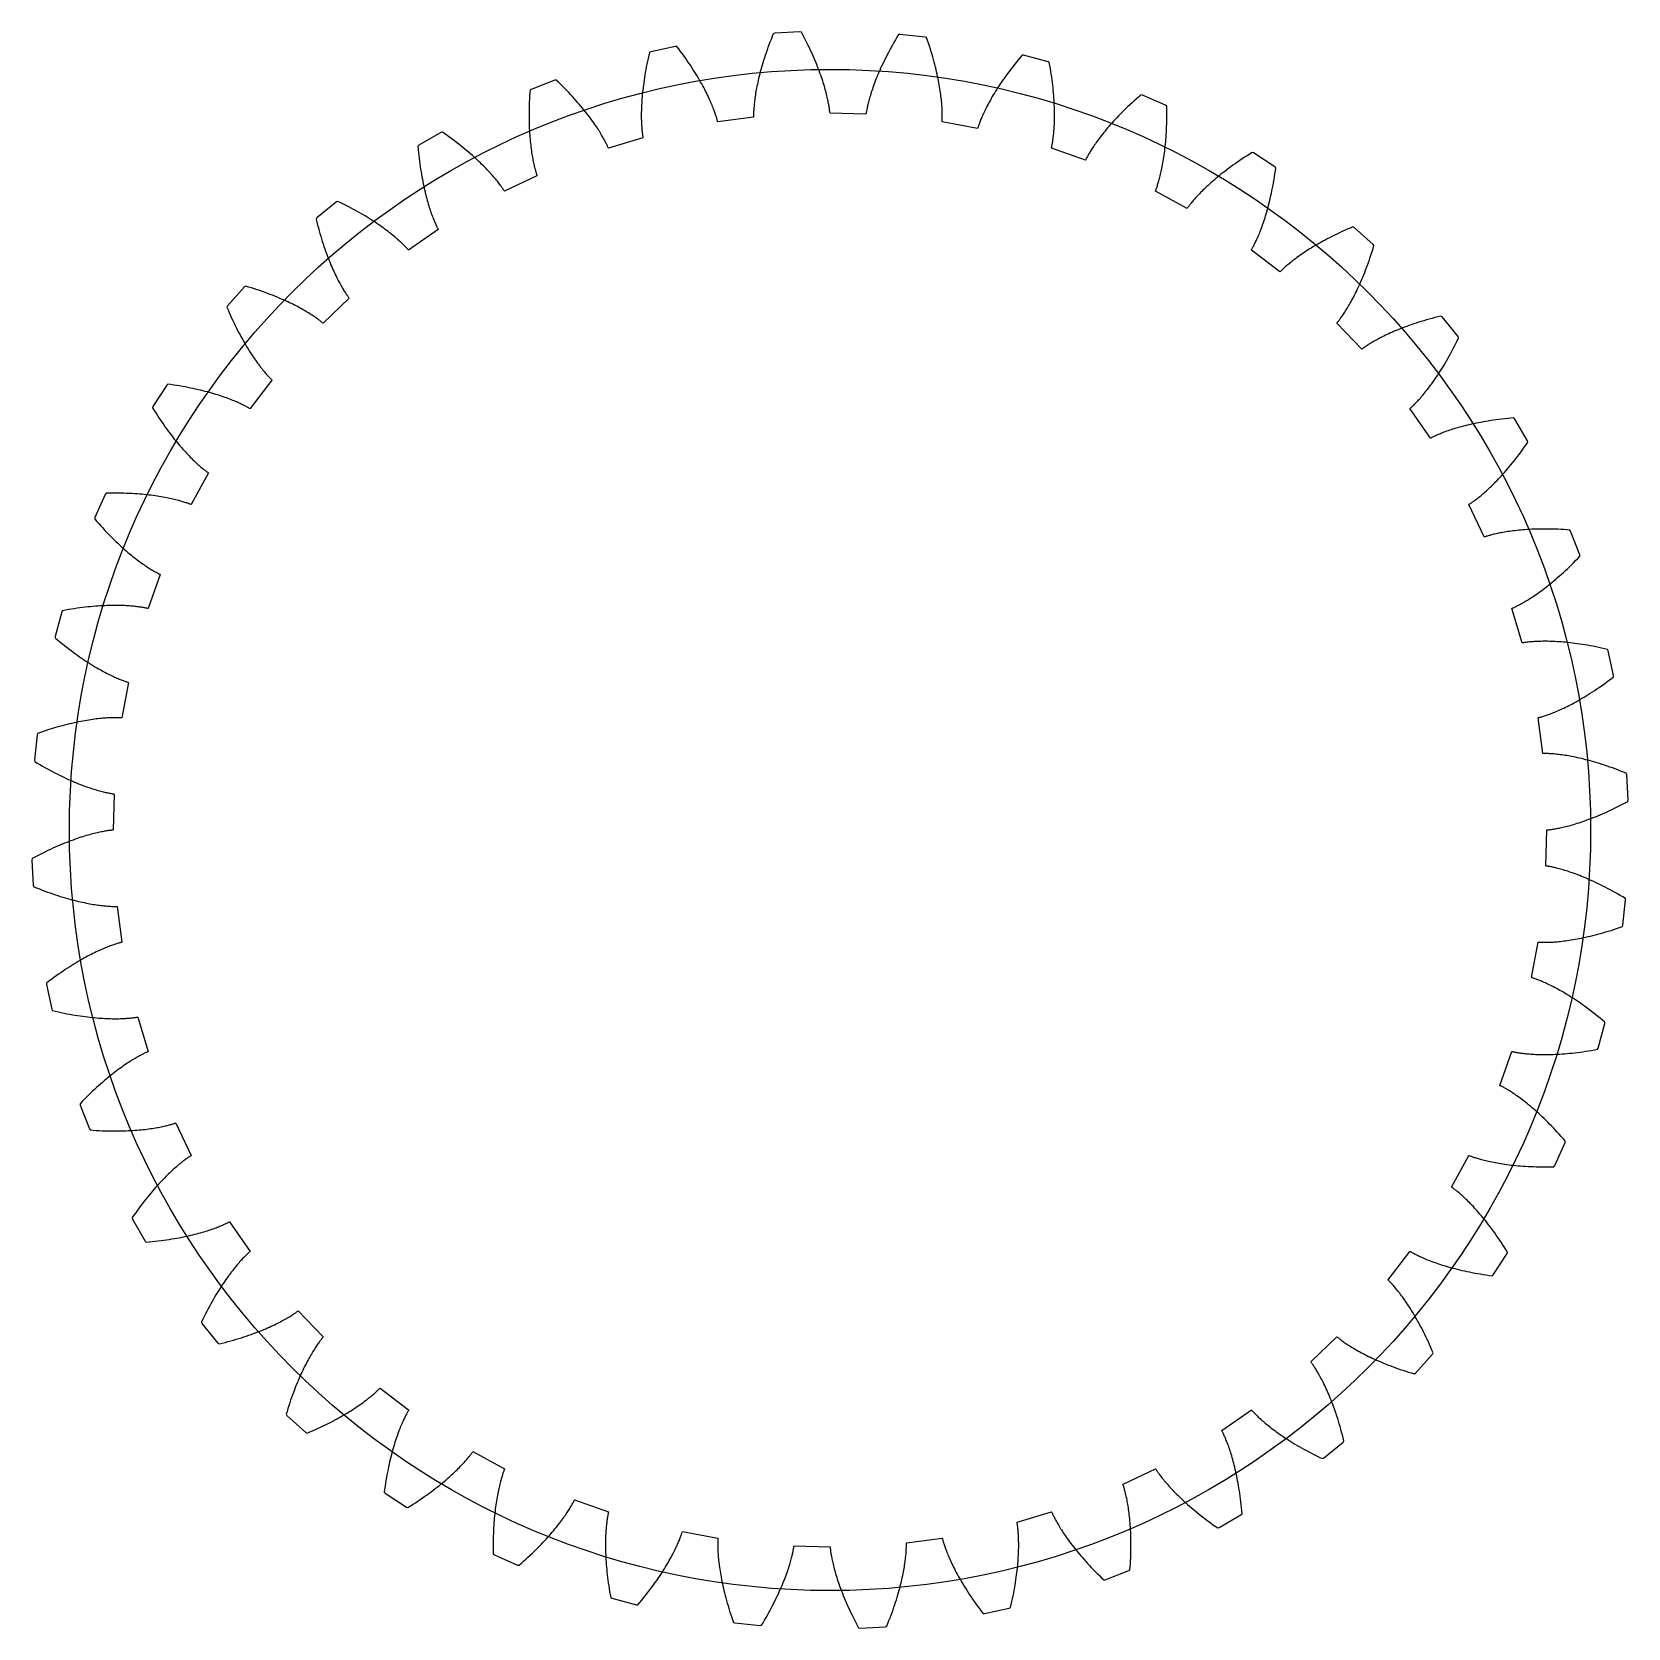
# Model space of a CAD drawing. Extents: x -15.8 to 33.6, y 149.1 to 198.4.
import ezdxf

# ---------------------------------------------------------------- set-up
doc = ezdxf.new("R2010")
doc.units = 0
doc.layers.get('0').update_dxf_attribs({"linetype": 'CONTINUOUS'})

msp = doc.modelspace()

# ---------------------------------------------------------------- linework, layer by layer
msp.add_lwpolyline([(31.092, 173.751), (31.11, 173.756), (31.128, 173.757), (31.147, 173.759), (31.168, 173.761), (31.19, 173.764), (31.215, 173.767), (31.24, 173.771), (31.268, 173.775), (31.297, 173.779), (31.328, 173.784), (31.36, 173.79), (31.394, 173.796), (31.43, 173.803), (31.467, 173.81), (31.505, 173.818), (31.546, 173.827), (31.588, 173.836), (31.631, 173.847), (31.676, 173.858), (31.722, 173.869), (31.77, 173.882), (31.82, 173.895), (31.871, 173.91), (31.924, 173.925), (31.977, 173.941), (32.033, 173.959), (32.09, 173.977), (32.148, 173.996), (32.208, 174.016), (32.269, 174.038), (32.332, 174.06), (32.396, 174.084), (32.461, 174.109), (32.528, 174.135), (32.596, 174.162), (32.665, 174.19), (32.736, 174.22), (32.807, 174.251), (32.881, 174.283), (32.955, 174.316), (33.031, 174.351), (33.108, 174.387), (33.186, 174.425), (33.265, 174.464), (33.345, 174.505), (33.427, 174.547), (33.51, 174.59), (33.593, 174.635), (33.603, 174.679), (33.561, 175.461), (33.547, 175.504), (33.459, 175.54), (33.372, 175.574), (33.286, 175.607), (33.202, 175.639), (33.119, 175.669), (33.037, 175.698), (32.957, 175.726), (32.878, 175.753), (32.801, 175.778), (32.724, 175.802), (32.65, 175.825), (32.576, 175.847), (32.504, 175.868), (32.434, 175.888), (32.365, 175.907), (32.297, 175.924), (32.231, 175.941), (32.166, 175.957), (32.103, 175.971), (32.042, 175.985), (31.982, 175.998), (31.923, 176.01), (31.866, 176.021), (31.811, 176.032), (31.757, 176.041), (31.705, 176.05), (31.654, 176.058), (31.605, 176.066), (31.557, 176.072), (31.512, 176.079), (31.467, 176.084), (31.425, 176.089), (31.384, 176.093), (31.344, 176.097), (31.307, 176.101), (31.271, 176.104), (31.236, 176.106), (31.203, 176.108), (31.172, 176.11), (31.143, 176.111), (31.115, 176.112), (31.089, 176.113), (31.065, 176.113), (31.042, 176.114), (31.021, 176.114), (31.001, 176.114), (30.984, 176.113), (30.965, 176.116), (30.819, 177.218), (30.836, 177.226), (30.853, 177.23), (30.872, 177.235), (30.892, 177.241), (30.914, 177.247), (30.938, 177.254), (30.963, 177.261), (30.989, 177.269), (31.017, 177.278), (31.047, 177.288), (31.078, 177.299), (31.11, 177.31), (31.144, 177.322), (31.18, 177.335), (31.217, 177.349), (31.255, 177.364), (31.295, 177.38), (31.336, 177.397), (31.379, 177.415), (31.423, 177.434), (31.469, 177.454), (31.515, 177.475), (31.564, 177.497), (31.613, 177.521), (31.664, 177.545), (31.716, 177.571), (31.769, 177.598), (31.824, 177.626), (31.88, 177.655), (31.937, 177.686), (31.995, 177.718), (32.055, 177.751), (32.115, 177.786), (32.177, 177.822), (32.24, 177.859), (32.304, 177.898), (32.369, 177.938), (32.435, 177.98), (32.502, 178.024), (32.571, 178.068), (32.64, 178.115), (32.71, 178.162), (32.781, 178.212), (32.854, 178.263), (32.927, 178.315), (33.001, 178.37), (33.076, 178.426), (33.151, 178.483), (33.154, 178.528), (32.99, 179.294), (32.969, 179.334), (32.877, 179.355), (32.786, 179.376), (32.696, 179.395), (32.608, 179.413), (32.521, 179.43), (32.436, 179.446), (32.352, 179.461), (32.27, 179.475), (32.189, 179.488), (32.11, 179.5), (32.033, 179.511), (31.957, 179.521), (31.883, 179.531), (31.81, 179.539), (31.739, 179.547), (31.669, 179.554), (31.602, 179.56), (31.535, 179.565), (31.471, 179.57), (31.408, 179.574), (31.346, 179.577), (31.287, 179.58), (31.229, 179.582), (31.172, 179.583), (31.118, 179.585), (31.065, 179.585), (31.013, 179.585), (30.964, 179.585), (30.916, 179.584), (30.869, 179.583), (30.825, 179.582), (30.782, 179.58), (30.741, 179.578), (30.701, 179.575), (30.663, 179.573), (30.627, 179.57), (30.593, 179.567), (30.56, 179.564), (30.529, 179.561), (30.5, 179.558), (30.472, 179.554), (30.447, 179.551), (30.422, 179.548), (30.4, 179.544), (30.379, 179.541), (30.36, 179.538), (30.343, 179.535), (30.324, 179.535), (30.007, 180.6), (30.023, 180.611), (30.039, 180.618), (30.057, 180.625), (30.076, 180.634), (30.096, 180.644), (30.119, 180.654), (30.142, 180.665), (30.167, 180.678), (30.193, 180.691), (30.221, 180.705), (30.25, 180.72), (30.28, 180.737), (30.312, 180.754), (30.345, 180.773), (30.379, 180.792), (30.415, 180.813), (30.452, 180.835), (30.49, 180.858), (30.529, 180.882), (30.57, 180.908), (30.612, 180.935), (30.655, 180.963), (30.699, 180.993), (30.744, 181.023), (30.79, 181.055), (30.838, 181.089), (30.886, 181.124), (30.936, 181.16), (30.986, 181.198), (31.038, 181.237), (31.09, 181.278), (31.144, 181.32), (31.198, 181.364), (31.254, 181.409), (31.31, 181.456), (31.367, 181.504), (31.425, 181.554), (31.484, 181.606), (31.544, 181.659), (31.604, 181.714), (31.665, 181.771), (31.727, 181.829), (31.79, 181.889), (31.853, 181.95), (31.917, 182.014), (31.982, 182.079), (32.047, 182.146), (32.113, 182.215), (32.108, 182.259), (31.827, 182.99), (31.8, 183.026), (31.705, 183.033), (31.612, 183.039), (31.52, 183.044), (31.43, 183.048), (31.342, 183.052), (31.255, 183.054), (31.17, 183.056), (31.087, 183.057), (31.006, 183.057), (30.926, 183.056), (30.847, 183.055), (30.771, 183.053), (30.696, 183.051), (30.623, 183.048), (30.551, 183.044), (30.482, 183.04), (30.414, 183.035), (30.347, 183.03), (30.283, 183.025), (30.22, 183.019), (30.159, 183.013), (30.099, 183.006), (30.042, 182.999), (29.986, 182.992), (29.932, 182.984), (29.879, 182.977), (29.829, 182.969), (29.78, 182.961), (29.732, 182.952), (29.687, 182.944), (29.643, 182.936), (29.601, 182.927), (29.561, 182.919), (29.522, 182.91), (29.485, 182.902), (29.45, 182.893), (29.416, 182.885), (29.385, 182.877), (29.354, 182.869), (29.326, 182.861), (29.299, 182.854), (29.274, 182.846), (29.251, 182.839), (29.229, 182.832), (29.209, 182.826), (29.191, 182.82), (29.174, 182.814), (29.156, 182.811), (28.676, 183.814), (28.69, 183.826), (28.705, 183.836), (28.721, 183.846), (28.739, 183.858), (28.758, 183.871), (28.778, 183.884), (28.799, 183.899), (28.822, 183.915), (28.846, 183.932), (28.871, 183.951), (28.897, 183.97), (28.925, 183.991), (28.953, 184.013), (28.983, 184.037), (29.014, 184.062), (29.046, 184.088), (29.079, 184.115), (29.113, 184.144), (29.148, 184.174), (29.184, 184.206), (29.221, 184.239), (29.259, 184.273), (29.298, 184.309), (29.338, 184.347), (29.378, 184.386), (29.42, 184.426), (29.462, 184.468), (29.506, 184.512), (29.55, 184.557), (29.595, 184.604), (29.64, 184.653), (29.686, 184.703), (29.733, 184.754), (29.781, 184.808), (29.829, 184.863), (29.878, 184.919), (29.928, 184.978), (29.978, 185.038), (30.028, 185.1), (30.079, 185.164), (30.131, 185.229), (30.183, 185.296), (30.235, 185.365), (30.288, 185.436), (30.341, 185.509), (30.395, 185.583), (30.449, 185.659), (30.503, 185.738), (30.492, 185.781), (30.099, 186.459), (30.067, 186.49), (29.973, 186.482), (29.88, 186.474), (29.788, 186.464), (29.699, 186.454), (29.611, 186.444), (29.525, 186.433), (29.441, 186.421), (29.359, 186.409), (29.278, 186.396), (29.199, 186.383), (29.122, 186.37), (29.047, 186.356), (28.973, 186.342), (28.901, 186.327), (28.831, 186.313), (28.763, 186.298), (28.697, 186.282), (28.632, 186.267), (28.569, 186.252), (28.508, 186.236), (28.449, 186.22), (28.391, 186.204), (28.335, 186.188), (28.281, 186.173), (28.229, 186.157), (28.178, 186.141), (28.129, 186.125), (28.082, 186.109), (28.037, 186.094), (27.993, 186.079), (27.951, 186.063), (27.911, 186.048), (27.872, 186.034), (27.835, 186.019), (27.8, 186.005), (27.767, 185.991), (27.735, 185.978), (27.705, 185.965), (27.677, 185.952), (27.65, 185.94), (27.624, 185.929), (27.601, 185.917), (27.579, 185.907), (27.559, 185.897), (27.54, 185.887), (27.523, 185.878), (27.507, 185.87), (27.489, 185.864), (26.859, 186.78), (26.87, 186.794), (26.884, 186.806), (26.898, 186.819), (26.914, 186.833), (26.93, 186.848), (26.948, 186.865), (26.967, 186.883), (26.987, 186.902), (27.008, 186.923), (27.03, 186.945), (27.053, 186.969), (27.076, 186.994), (27.101, 187.02), (27.127, 187.048), (27.153, 187.077), (27.181, 187.108), (27.209, 187.14), (27.238, 187.174), (27.268, 187.209), (27.299, 187.246), (27.33, 187.285), (27.362, 187.325), (27.395, 187.366), (27.429, 187.41), (27.463, 187.454), (27.498, 187.501), (27.533, 187.549), (27.569, 187.599), (27.605, 187.651), (27.642, 187.704), (27.68, 187.759), (27.718, 187.815), (27.756, 187.874), (27.794, 187.934), (27.834, 187.996), (27.873, 188.06), (27.913, 188.125), (27.953, 188.192), (27.993, 188.261), (28.033, 188.332), (28.074, 188.405), (28.115, 188.479), (28.156, 188.556), (28.197, 188.634), (28.238, 188.714), (28.28, 188.796), (28.321, 188.88), (28.362, 188.965), (28.344, 189.006), (27.851, 189.615), (27.814, 189.641), (27.722, 189.618), (27.631, 189.595), (27.543, 189.571), (27.456, 189.547), (27.371, 189.523), (27.288, 189.499), (27.206, 189.474), (27.127, 189.449), (27.049, 189.424), (26.973, 189.399), (26.899, 189.374), (26.827, 189.348), (26.757, 189.323), (26.688, 189.297), (26.621, 189.272), (26.556, 189.246), (26.493, 189.221), (26.431, 189.196), (26.372, 189.171), (26.314, 189.146), (26.258, 189.121), (26.203, 189.096), (26.15, 189.072), (26.099, 189.047), (26.05, 189.024), (26.003, 189), (25.957, 188.977), (25.913, 188.954), (25.871, 188.932), (25.83, 188.91), (25.791, 188.888), (25.753, 188.867), (25.718, 188.846), (25.683, 188.826), (25.651, 188.807), (25.62, 188.788), (25.591, 188.77), (25.563, 188.752), (25.537, 188.735), (25.512, 188.719), (25.489, 188.704), (25.468, 188.689), (25.448, 188.675), (25.429, 188.662), (25.412, 188.65), (25.397, 188.638), (25.382, 188.627), (25.366, 188.619), (24.6, 189.425), (24.609, 189.441), (24.62, 189.454), (24.632, 189.469), (24.646, 189.486), (24.66, 189.504), (24.675, 189.523), (24.69, 189.544), (24.707, 189.566), (24.724, 189.59), (24.743, 189.615), (24.762, 189.642), (24.781, 189.67), (24.802, 189.7), (24.823, 189.731), (24.844, 189.765), (24.867, 189.799), (24.89, 189.836), (24.913, 189.873), (24.937, 189.913), (24.962, 189.954), (24.987, 189.997), (25.012, 190.042), (25.038, 190.088), (25.064, 190.136), (25.091, 190.186), (25.118, 190.237), (25.145, 190.29), (25.173, 190.345), (25.201, 190.402), (25.229, 190.46), (25.257, 190.52), (25.286, 190.582), (25.315, 190.646), (25.343, 190.711), (25.372, 190.778), (25.401, 190.847), (25.43, 190.918), (25.459, 190.991), (25.488, 191.065), (25.517, 191.142), (25.546, 191.22), (25.575, 191.3), (25.603, 191.382), (25.632, 191.465), (25.66, 191.551), (25.688, 191.638), (25.716, 191.728), (25.743, 191.819), (25.719, 191.856), (25.136, 192.38), (25.096, 192.4), (25.008, 192.363), (24.922, 192.326), (24.839, 192.289), (24.757, 192.252), (24.676, 192.215), (24.598, 192.177), (24.522, 192.14), (24.447, 192.103), (24.374, 192.066), (24.303, 192.03), (24.234, 191.993), (24.167, 191.957), (24.101, 191.92), (24.037, 191.885), (23.975, 191.849), (23.915, 191.814), (23.856, 191.779), (23.8, 191.744), (23.745, 191.71), (23.691, 191.676), (23.64, 191.643), (23.59, 191.61), (23.542, 191.577), (23.495, 191.546), (23.45, 191.514), (23.407, 191.484), (23.365, 191.454), (23.325, 191.424), (23.287, 191.395), (23.25, 191.367), (23.215, 191.34), (23.181, 191.313), (23.149, 191.287), (23.119, 191.262), (23.09, 191.238), (23.062, 191.215), (23.036, 191.192), (23.011, 191.17), (22.988, 191.149), (22.966, 191.13), (22.946, 191.111), (22.927, 191.093), (22.91, 191.076), (22.893, 191.06), (22.878, 191.045), (22.865, 191.031), (22.853, 191.019), (22.837, 191.008), (21.955, 191.684), (21.961, 191.701), (21.97, 191.716), (21.98, 191.733), (21.991, 191.751), (22.002, 191.771), (22.013, 191.792), (22.026, 191.815), (22.039, 191.84), (22.052, 191.866), (22.066, 191.894), (22.081, 191.923), (22.096, 191.954), (22.111, 191.987), (22.127, 192.022), (22.143, 192.058), (22.16, 192.095), (22.177, 192.135), (22.194, 192.176), (22.212, 192.219), (22.229, 192.263), (22.247, 192.31), (22.266, 192.358), (22.284, 192.407), (22.302, 192.459), (22.321, 192.512), (22.34, 192.567), (22.358, 192.624), (22.377, 192.682), (22.396, 192.743), (22.414, 192.805), (22.433, 192.868), (22.452, 192.934), (22.47, 193.001), (22.488, 193.071), (22.506, 193.141), (22.524, 193.214), (22.541, 193.289), (22.559, 193.365), (22.576, 193.443), (22.592, 193.523), (22.609, 193.605), (22.624, 193.688), (22.64, 193.774), (22.655, 193.861), (22.669, 193.95), (22.683, 194.04), (22.697, 194.133), (22.709, 194.227), (22.68, 194.26), (22.022, 194.686), (21.979, 194.7), (21.899, 194.65), (21.82, 194.6), (21.743, 194.55), (21.667, 194.5), (21.594, 194.451), (21.523, 194.402), (21.453, 194.354), (21.385, 194.305), (21.319, 194.258), (21.254, 194.21), (21.192, 194.163), (21.131, 194.117), (21.072, 194.071), (21.014, 194.025), (20.959, 193.98), (20.905, 193.936), (20.852, 193.892), (20.802, 193.849), (20.753, 193.807), (20.705, 193.765), (20.66, 193.724), (20.616, 193.684), (20.573, 193.644), (20.532, 193.606), (20.493, 193.568), (20.455, 193.531), (20.418, 193.494), (20.383, 193.459), (20.35, 193.425), (20.318, 193.391), (20.288, 193.359), (20.259, 193.327), (20.231, 193.296), (20.205, 193.267), (20.18, 193.238), (20.156, 193.211), (20.134, 193.185), (20.113, 193.159), (20.093, 193.135), (20.075, 193.112), (20.058, 193.09), (20.042, 193.07), (20.027, 193.05), (20.014, 193.032), (20.001, 193.015), (19.99, 192.999), (19.98, 192.985), (19.967, 192.972), (18.989, 193.501), (18.993, 193.519), (18.999, 193.536), (19.006, 193.554), (19.014, 193.573), (19.022, 193.595), (19.03, 193.618), (19.039, 193.642), (19.048, 193.669), (19.057, 193.696), (19.066, 193.726), (19.076, 193.757), (19.086, 193.791), (19.096, 193.825), (19.106, 193.862), (19.117, 193.9), (19.127, 193.94), (19.138, 193.981), (19.148, 194.025), (19.159, 194.07), (19.17, 194.116), (19.18, 194.165), (19.191, 194.215), (19.201, 194.267), (19.211, 194.321), (19.221, 194.376), (19.231, 194.434), (19.241, 194.493), (19.25, 194.553), (19.259, 194.616), (19.268, 194.68), (19.276, 194.746), (19.284, 194.814), (19.292, 194.883), (19.299, 194.954), (19.306, 195.027), (19.312, 195.102), (19.317, 195.178), (19.323, 195.256), (19.327, 195.336), (19.331, 195.418), (19.334, 195.501), (19.337, 195.586), (19.339, 195.672), (19.34, 195.761), (19.34, 195.851), (19.34, 195.943), (19.339, 196.036), (19.337, 196.131), (19.302, 196.159), (18.586, 196.477), (18.541, 196.484), (18.47, 196.422), (18.399, 196.36), (18.331, 196.299), (18.265, 196.238), (18.2, 196.178), (18.137, 196.119), (18.076, 196.06), (18.016, 196.001), (17.958, 195.944), (17.902, 195.887), (17.848, 195.831), (17.795, 195.775), (17.744, 195.721), (17.694, 195.667), (17.646, 195.614), (17.6, 195.561), (17.555, 195.51), (17.511, 195.46), (17.47, 195.41), (17.429, 195.361), (17.391, 195.314), (17.353, 195.267), (17.318, 195.221), (17.283, 195.177), (17.25, 195.133), (17.218, 195.091), (17.188, 195.049), (17.159, 195.009), (17.132, 194.97), (17.105, 194.932), (17.08, 194.895), (17.057, 194.859), (17.034, 194.824), (17.013, 194.791), (16.993, 194.759), (16.974, 194.728), (16.956, 194.699), (16.939, 194.67), (16.923, 194.643), (16.909, 194.618), (16.895, 194.594), (16.883, 194.571), (16.871, 194.549), (16.861, 194.529), (16.851, 194.51), (16.843, 194.493), (16.835, 194.477), (16.824, 194.462), (15.776, 194.832), (15.776, 194.851), (15.78, 194.868), (15.784, 194.887), (15.789, 194.907), (15.793, 194.93), (15.798, 194.954), (15.802, 194.979), (15.807, 195.007), (15.812, 195.036), (15.817, 195.067), (15.821, 195.099), (15.826, 195.133), (15.83, 195.169), (15.835, 195.207), (15.839, 195.246), (15.843, 195.287), (15.847, 195.33), (15.851, 195.374), (15.854, 195.42), (15.858, 195.468), (15.86, 195.518), (15.863, 195.569), (15.865, 195.622), (15.867, 195.677), (15.868, 195.733), (15.869, 195.791), (15.869, 195.851), (15.869, 195.912), (15.868, 195.975), (15.866, 196.04), (15.864, 196.107), (15.862, 196.175), (15.858, 196.245), (15.854, 196.316), (15.849, 196.389), (15.844, 196.464), (15.838, 196.54), (15.83, 196.618), (15.822, 196.697), (15.813, 196.779), (15.804, 196.861), (15.793, 196.946), (15.781, 197.032), (15.769, 197.119), (15.755, 197.208), (15.74, 197.299), (15.724, 197.391), (15.707, 197.484), (15.669, 197.507), (14.912, 197.709), (14.867, 197.708), (14.805, 197.636), (14.746, 197.564), (14.688, 197.493), (14.632, 197.422), (14.577, 197.353), (14.524, 197.284), (14.473, 197.216), (14.423, 197.149), (14.375, 197.084), (14.329, 197.019), (14.284, 196.955), (14.24, 196.892), (14.198, 196.83), (14.158, 196.769), (14.119, 196.709), (14.081, 196.65), (14.045, 196.592), (14.01, 196.535), (13.976, 196.48), (13.944, 196.426), (13.913, 196.373), (13.884, 196.321), (13.855, 196.27), (13.828, 196.22), (13.803, 196.172), (13.778, 196.125), (13.755, 196.08), (13.732, 196.035), (13.711, 195.992), (13.691, 195.95), (13.672, 195.91), (13.654, 195.871), (13.638, 195.833), (13.622, 195.797), (13.607, 195.762), (13.593, 195.729), (13.58, 195.697), (13.568, 195.666), (13.557, 195.637), (13.546, 195.61), (13.537, 195.584), (13.528, 195.559), (13.52, 195.536), (13.513, 195.515), (13.506, 195.495), (13.5, 195.476), (13.495, 195.459), (13.487, 195.443), (12.393, 195.644), (12.391, 195.663), (12.393, 195.68), (12.394, 195.699), (12.395, 195.72), (12.396, 195.743), (12.396, 195.768), (12.397, 195.794), (12.397, 195.821), (12.397, 195.851), (12.397, 195.882), (12.397, 195.915), (12.396, 195.949), (12.395, 195.986), (12.393, 196.023), (12.392, 196.063), (12.389, 196.104), (12.386, 196.147), (12.383, 196.191), (12.379, 196.237), (12.375, 196.285), (12.37, 196.335), (12.364, 196.386), (12.358, 196.438), (12.351, 196.493), (12.344, 196.548), (12.335, 196.606), (12.326, 196.665), (12.316, 196.726), (12.306, 196.788), (12.294, 196.852), (12.282, 196.917), (12.268, 196.984), (12.254, 197.052), (12.239, 197.122), (12.223, 197.193), (12.206, 197.266), (12.187, 197.341), (12.168, 197.416), (12.148, 197.494), (12.126, 197.573), (12.104, 197.653), (12.08, 197.734), (12.055, 197.817), (12.029, 197.902), (12.001, 197.987), (11.973, 198.075), (11.942, 198.163), (11.911, 198.253), (11.869, 198.269), (11.09, 198.35), (11.046, 198.343), (10.997, 198.261), (10.949, 198.181), (10.903, 198.102), (10.859, 198.023), (10.816, 197.946), (10.774, 197.87), (10.734, 197.795), (10.695, 197.721), (10.658, 197.649), (10.622, 197.577), (10.588, 197.507), (10.555, 197.438), (10.523, 197.37), (10.492, 197.304), (10.463, 197.238), (10.435, 197.174), (10.408, 197.112), (10.383, 197.05), (10.358, 196.99), (10.335, 196.932), (10.313, 196.874), (10.292, 196.818), (10.272, 196.764), (10.253, 196.711), (10.235, 196.659), (10.218, 196.609), (10.202, 196.56), (10.187, 196.513), (10.173, 196.467), (10.16, 196.423), (10.147, 196.38), (10.136, 196.338), (10.125, 196.299), (10.115, 196.26), (10.106, 196.224), (10.097, 196.188), (10.09, 196.155), (10.082, 196.123), (10.076, 196.092), (10.07, 196.063), (10.065, 196.036), (10.06, 196.011), (10.055, 195.987), (10.052, 195.964), (10.048, 195.943), (10.045, 195.924), (10.043, 195.907), (10.037, 195.889), (8.926, 195.917), (8.921, 195.935), (8.919, 195.952), (8.917, 195.972), (8.915, 195.993), (8.912, 196.015), (8.909, 196.039), (8.906, 196.065), (8.902, 196.093), (8.897, 196.122), (8.892, 196.153), (8.887, 196.185), (8.881, 196.219), (8.874, 196.254), (8.867, 196.292), (8.858, 196.33), (8.85, 196.371), (8.84, 196.412), (8.83, 196.456), (8.819, 196.501), (8.807, 196.547), (8.795, 196.595), (8.781, 196.645), (8.767, 196.696), (8.751, 196.748), (8.735, 196.802), (8.718, 196.858), (8.7, 196.915), (8.68, 196.973), (8.66, 197.033), (8.639, 197.094), (8.616, 197.157), (8.593, 197.221), (8.568, 197.286), (8.542, 197.352), (8.515, 197.421), (8.487, 197.49), (8.457, 197.56), (8.426, 197.632), (8.394, 197.706), (8.36, 197.78), (8.325, 197.856), (8.289, 197.932), (8.252, 198.011), (8.212, 198.09), (8.172, 198.17), (8.13, 198.252), (8.086, 198.334), (8.041, 198.418), (7.998, 198.428), (7.215, 198.386), (7.173, 198.372), (7.137, 198.284), (7.102, 198.197), (7.069, 198.111), (7.038, 198.027), (7.007, 197.944), (6.978, 197.862), (6.95, 197.782), (6.924, 197.703), (6.898, 197.625), (6.874, 197.549), (6.851, 197.475), (6.829, 197.401), (6.808, 197.329), (6.789, 197.259), (6.77, 197.19), (6.752, 197.122), (6.736, 197.056), (6.72, 196.991), (6.705, 196.928), (6.692, 196.867), (6.679, 196.807), (6.667, 196.748), (6.655, 196.691), (6.645, 196.636), (6.635, 196.582), (6.626, 196.53), (6.618, 196.479), (6.611, 196.43), (6.604, 196.382), (6.598, 196.336), (6.592, 196.292), (6.588, 196.25), (6.583, 196.209), (6.579, 196.169), (6.576, 196.131), (6.573, 196.095), (6.57, 196.061), (6.568, 196.028), (6.567, 195.997), (6.565, 195.968), (6.564, 195.94), (6.564, 195.914), (6.563, 195.889), (6.563, 195.867), (6.563, 195.846), (6.563, 195.826), (6.563, 195.809), (6.56, 195.79), (5.458, 195.644), (5.451, 195.661), (5.446, 195.678), (5.441, 195.697), (5.436, 195.717), (5.43, 195.739), (5.423, 195.762), (5.415, 195.787), (5.407, 195.814), (5.398, 195.842), (5.388, 195.872), (5.378, 195.903), (5.366, 195.935), (5.354, 195.969), (5.341, 196.005), (5.327, 196.042), (5.312, 196.08), (5.296, 196.12), (5.279, 196.161), (5.261, 196.204), (5.242, 196.248), (5.222, 196.294), (5.201, 196.34), (5.179, 196.388), (5.156, 196.438), (5.131, 196.489), (5.106, 196.541), (5.079, 196.594), (5.051, 196.649), (5.021, 196.705), (4.991, 196.762), (4.959, 196.82), (4.925, 196.879), (4.891, 196.94), (4.855, 197.002), (4.817, 197.065), (4.778, 197.129), (4.738, 197.194), (4.696, 197.26), (4.653, 197.327), (4.608, 197.396), (4.562, 197.465), (4.514, 197.535), (4.465, 197.606), (4.414, 197.679), (4.361, 197.752), (4.307, 197.826), (4.251, 197.9), (4.193, 197.976), (4.149, 197.979), (3.382, 197.815), (3.343, 197.794), (3.321, 197.702), (3.301, 197.611), (3.281, 197.521), (3.263, 197.433), (3.246, 197.346), (3.23, 197.261), (3.215, 197.177), (3.201, 197.095), (3.188, 197.014), (3.176, 196.935), (3.165, 196.858), (3.155, 196.782), (3.146, 196.708), (3.137, 196.635), (3.13, 196.564), (3.123, 196.494), (3.117, 196.426), (3.112, 196.36), (3.107, 196.296), (3.103, 196.233), (3.1, 196.171), (3.097, 196.111), (3.095, 196.053), (3.093, 195.997), (3.092, 195.942), (3.091, 195.889), (3.091, 195.838), (3.092, 195.788), (3.092, 195.74), (3.093, 195.694), (3.095, 195.65), (3.097, 195.607), (3.099, 195.566), (3.101, 195.526), (3.104, 195.488), (3.106, 195.452), (3.109, 195.418), (3.112, 195.385), (3.116, 195.354), (3.119, 195.325), (3.122, 195.297), (3.126, 195.271), (3.129, 195.247), (3.132, 195.225), (3.135, 195.204), (3.139, 195.185), (3.142, 195.168), (3.142, 195.149), (2.076, 194.832), (2.066, 194.848), (2.059, 194.864), (2.051, 194.882), (2.042, 194.901), (2.033, 194.921), (2.023, 194.943), (2.011, 194.967), (1.999, 194.992), (1.986, 195.018), (1.971, 195.046), (1.956, 195.075), (1.94, 195.105), (1.922, 195.137), (1.904, 195.17), (1.884, 195.204), (1.863, 195.24), (1.842, 195.277), (1.818, 195.315), (1.794, 195.354), (1.768, 195.395), (1.742, 195.437), (1.713, 195.48), (1.684, 195.524), (1.653, 195.569), (1.621, 195.615), (1.588, 195.663), (1.553, 195.711), (1.516, 195.761), (1.479, 195.811), (1.439, 195.863), (1.399, 195.915), (1.356, 195.969), (1.313, 196.023), (1.267, 196.079), (1.221, 196.135), (1.172, 196.192), (1.122, 196.25), (1.071, 196.309), (1.017, 196.369), (0.963, 196.429), (0.906, 196.49), (0.848, 196.552), (0.788, 196.615), (0.726, 196.678), (0.663, 196.742), (0.598, 196.807), (0.531, 196.872), (0.462, 196.938), (0.418, 196.933), (-0.314, 196.651), (-0.35, 196.625), (-0.357, 196.53), (-0.363, 196.437), (-0.368, 196.345), (-0.372, 196.255), (-0.375, 196.167), (-0.377, 196.08), (-0.379, 195.995), (-0.38, 195.912), (-0.38, 195.83), (-0.38, 195.75), (-0.378, 195.672), (-0.377, 195.596), (-0.374, 195.521), (-0.371, 195.448), (-0.368, 195.376), (-0.363, 195.307), (-0.359, 195.239), (-0.354, 195.172), (-0.348, 195.108), (-0.342, 195.045), (-0.336, 194.984), (-0.329, 194.924), (-0.322, 194.867), (-0.315, 194.811), (-0.308, 194.757), (-0.3, 194.704), (-0.292, 194.653), (-0.284, 194.604), (-0.276, 194.557), (-0.267, 194.512), (-0.259, 194.468), (-0.251, 194.426), (-0.242, 194.385), (-0.234, 194.347), (-0.225, 194.31), (-0.217, 194.275), (-0.209, 194.241), (-0.2, 194.209), (-0.192, 194.179), (-0.185, 194.151), (-0.177, 194.124), (-0.17, 194.099), (-0.163, 194.076), (-0.156, 194.054), (-0.149, 194.034), (-0.143, 194.016), (-0.137, 193.999), (-0.135, 193.981), (-1.137, 193.501), (-1.15, 193.515), (-1.159, 193.53), (-1.17, 193.546), (-1.181, 193.564), (-1.194, 193.582), (-1.208, 193.603), (-1.223, 193.624), (-1.239, 193.647), (-1.256, 193.671), (-1.274, 193.696), (-1.294, 193.722), (-1.315, 193.749), (-1.337, 193.778), (-1.36, 193.808), (-1.385, 193.839), (-1.411, 193.871), (-1.439, 193.904), (-1.467, 193.938), (-1.498, 193.973), (-1.529, 194.009), (-1.562, 194.046), (-1.597, 194.084), (-1.633, 194.123), (-1.67, 194.163), (-1.709, 194.203), (-1.75, 194.245), (-1.792, 194.287), (-1.836, 194.331), (-1.881, 194.375), (-1.928, 194.419), (-1.976, 194.465), (-2.026, 194.511), (-2.078, 194.558), (-2.131, 194.606), (-2.186, 194.654), (-2.243, 194.703), (-2.301, 194.752), (-2.362, 194.803), (-2.423, 194.853), (-2.487, 194.904), (-2.553, 194.956), (-2.62, 195.008), (-2.689, 195.06), (-2.76, 195.113), (-2.832, 195.166), (-2.907, 195.22), (-2.983, 195.274), (-3.061, 195.328), (-3.104, 195.317), (-3.783, 194.924), (-3.814, 194.892), (-3.806, 194.797), (-3.797, 194.704), (-3.788, 194.613), (-3.778, 194.524), (-3.767, 194.436), (-3.756, 194.35), (-3.744, 194.266), (-3.732, 194.183), (-3.72, 194.103), (-3.707, 194.024), (-3.693, 193.947), (-3.679, 193.872), (-3.665, 193.798), (-3.651, 193.726), (-3.636, 193.656), (-3.621, 193.588), (-3.606, 193.522), (-3.591, 193.457), (-3.575, 193.394), (-3.559, 193.333), (-3.544, 193.273), (-3.528, 193.216), (-3.512, 193.16), (-3.496, 193.106), (-3.48, 193.054), (-3.464, 193.003), (-3.449, 192.954), (-3.433, 192.907), (-3.417, 192.862), (-3.402, 192.818), (-3.387, 192.776), (-3.372, 192.736), (-3.357, 192.697), (-3.343, 192.66), (-3.329, 192.625), (-3.315, 192.592), (-3.301, 192.56), (-3.288, 192.53), (-3.276, 192.501), (-3.264, 192.475), (-3.252, 192.449), (-3.241, 192.426), (-3.23, 192.404), (-3.22, 192.383), (-3.211, 192.365), (-3.202, 192.348), (-3.193, 192.332), (-3.188, 192.314), (-4.103, 191.684), (-4.118, 191.695), (-4.129, 191.708), (-4.142, 191.723), (-4.156, 191.739), (-4.172, 191.755), (-4.188, 191.773), (-4.207, 191.792), (-4.226, 191.812), (-4.247, 191.833), (-4.269, 191.855), (-4.292, 191.877), (-4.317, 191.901), (-4.344, 191.926), (-4.371, 191.952), (-4.401, 191.978), (-4.431, 192.006), (-4.464, 192.034), (-4.497, 192.063), (-4.533, 192.093), (-4.57, 192.124), (-4.608, 192.155), (-4.648, 192.187), (-4.69, 192.22), (-4.733, 192.254), (-4.778, 192.288), (-4.824, 192.323), (-4.873, 192.358), (-4.922, 192.394), (-4.974, 192.43), (-5.027, 192.467), (-5.082, 192.505), (-5.139, 192.542), (-5.197, 192.581), (-5.257, 192.619), (-5.319, 192.658), (-5.383, 192.698), (-5.449, 192.738), (-5.516, 192.778), (-5.585, 192.818), (-5.656, 192.858), (-5.728, 192.899), (-5.803, 192.94), (-5.879, 192.981), (-5.957, 193.022), (-6.038, 193.063), (-6.119, 193.105), (-6.203, 193.146), (-6.289, 193.187), (-6.33, 193.169), (-6.938, 192.675), (-6.964, 192.639), (-6.942, 192.547), (-6.918, 192.456), (-6.895, 192.368), (-6.871, 192.281), (-6.847, 192.196), (-6.822, 192.113), (-6.798, 192.031), (-6.773, 191.952), (-6.748, 191.874), (-6.723, 191.798), (-6.697, 191.724), (-6.672, 191.652), (-6.646, 191.581), (-6.621, 191.513), (-6.595, 191.446), (-6.57, 191.381), (-6.544, 191.318), (-6.519, 191.256), (-6.494, 191.197), (-6.469, 191.139), (-6.444, 191.082), (-6.419, 191.028), (-6.395, 190.975), (-6.371, 190.924), (-6.347, 190.875), (-6.323, 190.828), (-6.3, 190.782), (-6.277, 190.738), (-6.255, 190.695), (-6.233, 190.655), (-6.211, 190.616), (-6.19, 190.578), (-6.17, 190.542), (-6.15, 190.508), (-6.13, 190.476), (-6.112, 190.445), (-6.093, 190.416), (-6.076, 190.388), (-6.059, 190.362), (-6.043, 190.337), (-6.027, 190.314), (-6.012, 190.293), (-5.999, 190.273), (-5.985, 190.254), (-5.973, 190.237), (-5.962, 190.221), (-5.951, 190.207), (-5.943, 190.191), (-6.748, 189.425), (-6.764, 189.434), (-6.778, 189.445), (-6.793, 189.457), (-6.809, 189.471), (-6.827, 189.485), (-6.846, 189.5), (-6.867, 189.515), (-6.889, 189.532), (-6.913, 189.549), (-6.938, 189.568), (-6.965, 189.586), (-6.994, 189.606), (-7.023, 189.627), (-7.055, 189.648), (-7.088, 189.669), (-7.123, 189.692), (-7.159, 189.714), (-7.197, 189.738), (-7.236, 189.762), (-7.278, 189.786), (-7.321, 189.811), (-7.365, 189.837), (-7.411, 189.863), (-7.459, 189.889), (-7.509, 189.916), (-7.56, 189.943), (-7.614, 189.97), (-7.668, 189.998), (-7.725, 190.026), (-7.783, 190.054), (-7.843, 190.082), (-7.905, 190.111), (-7.969, 190.14), (-8.035, 190.168), (-8.102, 190.197), (-8.171, 190.226), (-8.242, 190.255), (-8.314, 190.284), (-8.389, 190.313), (-8.465, 190.342), (-8.543, 190.371), (-8.623, 190.4), (-8.705, 190.428), (-8.789, 190.457), (-8.874, 190.485), (-8.962, 190.513), (-9.051, 190.54), (-9.142, 190.568), (-9.18, 190.544), (-9.703, 189.961), (-9.723, 189.921), (-9.687, 189.833), (-9.649, 189.747), (-9.612, 189.663), (-9.575, 189.581), (-9.538, 189.501), (-9.501, 189.423), (-9.464, 189.346), (-9.427, 189.272), (-9.39, 189.199), (-9.353, 189.128), (-9.317, 189.059), (-9.28, 188.991), (-9.244, 188.926), (-9.208, 188.862), (-9.172, 188.8), (-9.137, 188.74), (-9.102, 188.681), (-9.068, 188.625), (-9.033, 188.57), (-8.999, 188.516), (-8.966, 188.465), (-8.933, 188.415), (-8.901, 188.367), (-8.869, 188.32), (-8.838, 188.275), (-8.807, 188.232), (-8.777, 188.19), (-8.748, 188.15), (-8.719, 188.112), (-8.691, 188.075), (-8.663, 188.04), (-8.637, 188.006), (-8.611, 187.974), (-8.586, 187.944), (-8.561, 187.915), (-8.538, 187.887), (-8.515, 187.861), (-8.494, 187.836), (-8.473, 187.813), (-8.453, 187.791), (-8.434, 187.771), (-8.416, 187.752), (-8.399, 187.734), (-8.383, 187.718), (-8.369, 187.703), (-8.355, 187.69), (-8.342, 187.677), (-8.331, 187.662), (-9.007, 186.78), (-9.024, 186.786), (-9.04, 186.795), (-9.056, 186.805), (-9.075, 186.816), (-9.094, 186.827), (-9.116, 186.838), (-9.139, 186.851), (-9.163, 186.864), (-9.19, 186.877), (-9.217, 186.891), (-9.247, 186.906), (-9.278, 186.921), (-9.311, 186.936), (-9.345, 186.952), (-9.381, 186.968), (-9.419, 186.985), (-9.458, 187.002), (-9.499, 187.019), (-9.542, 187.036), (-9.587, 187.054), (-9.633, 187.072), (-9.681, 187.09), (-9.731, 187.109), (-9.782, 187.127), (-9.835, 187.146), (-9.89, 187.164), (-9.947, 187.183), (-10.006, 187.202), (-10.066, 187.221), (-10.128, 187.239), (-10.192, 187.258), (-10.257, 187.276), (-10.325, 187.295), (-10.394, 187.313), (-10.465, 187.331), (-10.538, 187.349), (-10.612, 187.366), (-10.689, 187.384), (-10.767, 187.401), (-10.847, 187.417), (-10.928, 187.433), (-11.012, 187.449), (-11.097, 187.465), (-11.184, 187.48), (-11.273, 187.494), (-11.364, 187.508), (-11.456, 187.522), (-11.55, 187.534), (-11.584, 187.505), (-12.01, 186.847), (-12.023, 186.804), (-11.973, 186.723), (-11.923, 186.645), (-11.873, 186.568), (-11.824, 186.492), (-11.775, 186.419), (-11.726, 186.347), (-11.677, 186.278), (-11.629, 186.21), (-11.581, 186.144), (-11.534, 186.079), (-11.487, 186.017), (-11.44, 185.956), (-11.394, 185.897), (-11.349, 185.839), (-11.304, 185.784), (-11.26, 185.73), (-11.216, 185.677), (-11.173, 185.627), (-11.13, 185.578), (-11.089, 185.53), (-11.048, 185.485), (-11.007, 185.44), (-10.968, 185.398), (-10.929, 185.357), (-10.891, 185.317), (-10.854, 185.28), (-10.818, 185.243), (-10.783, 185.208), (-10.748, 185.175), (-10.715, 185.143), (-10.682, 185.113), (-10.651, 185.083), (-10.62, 185.056), (-10.59, 185.03), (-10.562, 185.005), (-10.534, 184.981), (-10.508, 184.959), (-10.483, 184.938), (-10.459, 184.918), (-10.436, 184.9), (-10.414, 184.883), (-10.393, 184.867), (-10.374, 184.852), (-10.355, 184.838), (-10.338, 184.826), (-10.323, 184.815), (-10.308, 184.805), (-10.295, 184.791), (-10.824, 183.814), (-10.843, 183.818), (-10.859, 183.824), (-10.877, 183.831), (-10.897, 183.839), (-10.918, 183.847), (-10.941, 183.855), (-10.966, 183.863), (-10.992, 183.872), (-11.02, 183.882), (-11.05, 183.891), (-11.081, 183.901), (-11.114, 183.911), (-11.149, 183.921), (-11.185, 183.931), (-11.223, 183.942), (-11.263, 183.952), (-11.305, 183.963), (-11.348, 183.973), (-11.393, 183.984), (-11.44, 183.994), (-11.488, 184.005), (-11.539, 184.015), (-11.591, 184.026), (-11.644, 184.036), (-11.7, 184.046), (-11.757, 184.056), (-11.816, 184.065), (-11.877, 184.075), (-11.939, 184.084), (-12.004, 184.093), (-12.069, 184.101), (-12.137, 184.109), (-12.207, 184.117), (-12.278, 184.124), (-12.351, 184.13), (-12.425, 184.137), (-12.502, 184.142), (-12.58, 184.147), (-12.66, 184.152), (-12.741, 184.156), (-12.824, 184.159), (-12.909, 184.162), (-12.996, 184.164), (-13.084, 184.165), (-13.174, 184.165), (-13.266, 184.165), (-13.359, 184.164), (-13.455, 184.161), (-13.483, 184.127), (-13.801, 183.411), (-13.808, 183.366), (-13.745, 183.294), (-13.684, 183.224), (-13.622, 183.156), (-13.562, 183.09), (-13.502, 183.025), (-13.442, 182.962), (-13.383, 182.9), (-13.325, 182.841), (-13.267, 182.783), (-13.21, 182.727), (-13.154, 182.672), (-13.099, 182.62), (-13.044, 182.568), (-12.99, 182.519), (-12.937, 182.471), (-12.885, 182.424), (-12.834, 182.38), (-12.783, 182.336), (-12.734, 182.295), (-12.685, 182.254), (-12.637, 182.216), (-12.591, 182.178), (-12.545, 182.142), (-12.5, 182.108), (-12.457, 182.075), (-12.414, 182.043), (-12.373, 182.013), (-12.332, 181.984), (-12.293, 181.957), (-12.255, 181.93), (-12.218, 181.905), (-12.182, 181.882), (-12.148, 181.859), (-12.114, 181.838), (-12.082, 181.818), (-12.052, 181.799), (-12.022, 181.781), (-11.994, 181.764), (-11.967, 181.748), (-11.941, 181.734), (-11.917, 181.72), (-11.894, 181.708), (-11.873, 181.696), (-11.852, 181.686), (-11.834, 181.676), (-11.816, 181.667), (-11.801, 181.66), (-11.786, 181.649), (-12.155, 180.6), (-12.174, 180.601), (-12.191, 180.605), (-12.21, 180.609), (-12.231, 180.614), (-12.253, 180.618), (-12.277, 180.623), (-12.303, 180.627), (-12.33, 180.632), (-12.359, 180.637), (-12.39, 180.641), (-12.422, 180.646), (-12.457, 180.651), (-12.493, 180.655), (-12.53, 180.66), (-12.569, 180.664), (-12.61, 180.668), (-12.653, 180.672), (-12.698, 180.676), (-12.744, 180.679), (-12.792, 180.682), (-12.841, 180.685), (-12.893, 180.688), (-12.945, 180.69), (-13, 180.691), (-13.057, 180.693), (-13.115, 180.693), (-13.174, 180.694), (-13.236, 180.693), (-13.299, 180.693), (-13.364, 180.691), (-13.43, 180.689), (-13.498, 180.686), (-13.568, 180.683), (-13.639, 180.679), (-13.712, 180.674), (-13.787, 180.669), (-13.863, 180.662), (-13.941, 180.655), (-14.021, 180.647), (-14.102, 180.638), (-14.185, 180.629), (-14.269, 180.618), (-14.355, 180.606), (-14.442, 180.593), (-14.531, 180.58), (-14.622, 180.565), (-14.714, 180.549), (-14.808, 180.532), (-14.83, 180.494), (-15.032, 179.736), (-15.032, 179.692), (-14.959, 179.63), (-14.887, 179.571), (-14.816, 179.513), (-14.746, 179.457), (-14.676, 179.402), (-14.608, 179.349), (-14.54, 179.298), (-14.473, 179.248), (-14.407, 179.2), (-14.342, 179.154), (-14.278, 179.109), (-14.215, 179.065), (-14.153, 179.023), (-14.092, 178.982), (-14.032, 178.943), (-13.973, 178.906), (-13.916, 178.869), (-13.859, 178.835), (-13.803, 178.801), (-13.749, 178.769), (-13.696, 178.738), (-13.644, 178.709), (-13.593, 178.68), (-13.544, 178.653), (-13.496, 178.628), (-13.449, 178.603), (-13.403, 178.58), (-13.359, 178.557), (-13.316, 178.536), (-13.274, 178.516), (-13.233, 178.497), (-13.194, 178.479), (-13.157, 178.463), (-13.121, 178.447), (-13.086, 178.432), (-13.052, 178.418), (-13.02, 178.405), (-12.99, 178.393), (-12.961, 178.382), (-12.933, 178.371), (-12.907, 178.362), (-12.883, 178.353), (-12.86, 178.345), (-12.838, 178.338), (-12.818, 178.331), (-12.8, 178.325), (-12.783, 178.32), (-12.766, 178.312), (-12.967, 177.218), (-12.986, 177.216), (-13.004, 177.217), (-13.023, 177.219), (-13.044, 177.22), (-13.067, 177.22), (-13.091, 177.221), (-13.117, 177.222), (-13.145, 177.222), (-13.174, 177.222), (-13.205, 177.222), (-13.238, 177.222), (-13.273, 177.221), (-13.309, 177.22), (-13.347, 177.218), (-13.386, 177.216), (-13.427, 177.214), (-13.47, 177.211), (-13.515, 177.208), (-13.561, 177.204), (-13.609, 177.2), (-13.658, 177.195), (-13.709, 177.189), (-13.762, 177.183), (-13.816, 177.176), (-13.872, 177.168), (-13.929, 177.16), (-13.988, 177.151), (-14.049, 177.141), (-14.111, 177.13), (-14.175, 177.119), (-14.24, 177.106), (-14.307, 177.093), (-14.376, 177.079), (-14.445, 177.064), (-14.517, 177.048), (-14.59, 177.03), (-14.664, 177.012), (-14.74, 176.993), (-14.817, 176.973), (-14.896, 176.951), (-14.976, 176.929), (-15.058, 176.905), (-15.141, 176.88), (-15.225, 176.854), (-15.311, 176.826), (-15.398, 176.797), (-15.486, 176.767), (-15.576, 176.736), (-15.593, 176.694), (-15.674, 175.915), (-15.666, 175.871), (-15.585, 175.822), (-15.504, 175.774), (-15.425, 175.728), (-15.347, 175.683), (-15.27, 175.64), (-15.194, 175.599), (-15.119, 175.559), (-15.045, 175.52), (-14.972, 175.483), (-14.901, 175.447), (-14.83, 175.413), (-14.761, 175.38), (-14.694, 175.348), (-14.627, 175.317), (-14.562, 175.288), (-14.498, 175.26), (-14.435, 175.233), (-14.374, 175.208), (-14.314, 175.183), (-14.255, 175.16), (-14.198, 175.138), (-14.142, 175.117), (-14.087, 175.097), (-14.034, 175.078), (-13.982, 175.06), (-13.932, 175.043), (-13.883, 175.027), (-13.836, 175.012), (-13.79, 174.998), (-13.746, 174.985), (-13.703, 174.972), (-13.662, 174.961), (-13.622, 174.95), (-13.584, 174.94), (-13.547, 174.931), (-13.512, 174.922), (-13.478, 174.914), (-13.446, 174.907), (-13.416, 174.901), (-13.387, 174.895), (-13.36, 174.889), (-13.334, 174.885), (-13.31, 174.88), (-13.288, 174.877), (-13.267, 174.873), (-13.248, 174.87), (-13.23, 174.868), (-13.212, 174.862), (-13.24, 173.751), (-13.258, 173.746), (-13.276, 173.744), (-13.295, 173.742), (-13.316, 173.74), (-13.339, 173.737), (-13.363, 173.734), (-13.389, 173.731), (-13.416, 173.727), (-13.445, 173.722), (-13.476, 173.717), (-13.508, 173.712), (-13.542, 173.706), (-13.578, 173.699), (-13.615, 173.691), (-13.654, 173.683), (-13.694, 173.675), (-13.736, 173.665), (-13.779, 173.655), (-13.824, 173.644), (-13.871, 173.632), (-13.919, 173.619), (-13.968, 173.606), (-14.019, 173.592), (-14.072, 173.576), (-14.126, 173.56), (-14.181, 173.543), (-14.238, 173.525), (-14.297, 173.505), (-14.356, 173.485), (-14.417, 173.464), (-14.48, 173.441), (-14.544, 173.418), (-14.609, 173.393), (-14.676, 173.367), (-14.744, 173.34), (-14.813, 173.311), (-14.884, 173.282), (-14.956, 173.251), (-15.029, 173.219), (-15.103, 173.185), (-15.179, 173.15), (-15.256, 173.114), (-15.334, 173.076), (-15.413, 173.037), (-15.494, 172.997), (-15.575, 172.955), (-15.658, 172.911), (-15.742, 172.866), (-15.751, 172.823), (-15.709, 172.04), (-15.695, 171.998), (-15.607, 171.962), (-15.52, 171.927), (-15.435, 171.894), (-15.35, 171.863), (-15.267, 171.832), (-15.186, 171.803), (-15.105, 171.775), (-15.027, 171.749), (-14.949, 171.723), (-14.873, 171.699), (-14.798, 171.676), (-14.725, 171.654), (-14.653, 171.633), (-14.582, 171.614), (-14.513, 171.595), (-14.445, 171.577), (-14.379, 171.561), (-14.315, 171.545), (-14.252, 171.53), (-14.19, 171.516), (-14.13, 171.504), (-14.072, 171.491), (-14.015, 171.48), (-13.959, 171.47), (-13.905, 171.46), (-13.853, 171.451), (-13.802, 171.443), (-13.753, 171.436), (-13.706, 171.429), (-13.66, 171.423), (-13.616, 171.417), (-13.573, 171.412), (-13.532, 171.408), (-13.493, 171.404), (-13.455, 171.401), (-13.419, 171.398), (-13.384, 171.395), (-13.352, 171.393), (-13.321, 171.392), (-13.291, 171.39), (-13.263, 171.389), (-13.237, 171.388), (-13.213, 171.388), (-13.19, 171.388), (-13.169, 171.388), (-13.15, 171.388), (-13.132, 171.388), (-13.114, 171.385), (-12.967, 170.283), (-12.984, 170.276), (-13.002, 170.271), (-13.02, 170.266), (-13.041, 170.261), (-13.062, 170.255), (-13.086, 170.248), (-13.111, 170.24), (-13.137, 170.232), (-13.165, 170.223), (-13.195, 170.213), (-13.226, 170.203), (-13.259, 170.191), (-13.293, 170.179), (-13.328, 170.166), (-13.365, 170.152), (-13.404, 170.137), (-13.444, 170.121), (-13.485, 170.104), (-13.527, 170.086), (-13.572, 170.067), (-13.617, 170.047), (-13.664, 170.026), (-13.712, 170.004), (-13.761, 169.981), (-13.812, 169.956), (-13.864, 169.931), (-13.918, 169.904), (-13.972, 169.876), (-14.028, 169.846), (-14.085, 169.815), (-14.143, 169.784), (-14.203, 169.75), (-14.264, 169.716), (-14.325, 169.68), (-14.388, 169.642), (-14.452, 169.603), (-14.517, 169.563), (-14.584, 169.521), (-14.651, 169.478), (-14.719, 169.433), (-14.788, 169.387), (-14.859, 169.339), (-14.93, 169.29), (-15.002, 169.239), (-15.075, 169.186), (-15.149, 169.132), (-15.224, 169.076), (-15.3, 169.018), (-15.302, 168.974), (-15.138, 168.207), (-15.118, 168.168), (-15.025, 168.146), (-14.934, 168.126), (-14.844, 168.106), (-14.756, 168.088), (-14.669, 168.071), (-14.584, 168.055), (-14.501, 168.04), (-14.418, 168.026), (-14.338, 168.013), (-14.259, 168.001), (-14.181, 167.99), (-14.105, 167.98), (-14.031, 167.971), (-13.958, 167.962), (-13.887, 167.955), (-13.818, 167.948), (-13.75, 167.942), (-13.684, 167.936), (-13.619, 167.932), (-13.556, 167.928), (-13.495, 167.924), (-13.435, 167.922), (-13.377, 167.92), (-13.321, 167.918), (-13.266, 167.917), (-13.213, 167.916), (-13.162, 167.916), (-13.112, 167.917), (-13.064, 167.917), (-13.018, 167.918), (-12.973, 167.92), (-12.93, 167.922), (-12.889, 167.924), (-12.85, 167.926), (-12.812, 167.929), (-12.776, 167.931), (-12.741, 167.934), (-12.709, 167.937), (-12.678, 167.94), (-12.648, 167.944), (-12.621, 167.947), (-12.595, 167.95), (-12.571, 167.954), (-12.548, 167.957), (-12.528, 167.96), (-12.508, 167.963), (-12.491, 167.967), (-12.472, 167.966), (-12.155, 166.901), (-12.171, 166.891), (-12.187, 166.884), (-12.205, 166.876), (-12.224, 166.867), (-12.245, 166.858), (-12.267, 166.847), (-12.29, 166.836), (-12.315, 166.824), (-12.342, 166.811), (-12.369, 166.796), (-12.398, 166.781), (-12.429, 166.765), (-12.46, 166.747), (-12.493, 166.729), (-12.528, 166.709), (-12.563, 166.688), (-12.6, 166.666), (-12.638, 166.643), (-12.678, 166.619), (-12.718, 166.593), (-12.76, 166.566), (-12.803, 166.538), (-12.847, 166.509), (-12.892, 166.478), (-12.939, 166.446), (-12.986, 166.412), (-13.035, 166.378), (-13.084, 166.341), (-13.135, 166.303), (-13.186, 166.264), (-13.239, 166.224), (-13.292, 166.181), (-13.347, 166.138), (-13.402, 166.092), (-13.458, 166.046), (-13.516, 165.997), (-13.574, 165.947), (-13.633, 165.896), (-13.692, 165.842), (-13.753, 165.787), (-13.814, 165.731), (-13.876, 165.673), (-13.938, 165.613), (-14.002, 165.551), (-14.065, 165.488), (-14.13, 165.423), (-14.195, 165.356), (-14.261, 165.287), (-14.257, 165.242), (-13.975, 164.511), (-13.948, 164.475), (-13.853, 164.468), (-13.76, 164.462), (-13.669, 164.457), (-13.579, 164.453), (-13.49, 164.45), (-13.404, 164.447), (-13.319, 164.446), (-13.236, 164.445), (-13.154, 164.445), (-13.074, 164.445), (-12.996, 164.446), (-12.919, 164.448), (-12.844, 164.451), (-12.771, 164.454), (-12.7, 164.457), (-12.63, 164.461), (-12.562, 164.466), (-12.496, 164.471), (-12.431, 164.477), (-12.368, 164.483), (-12.307, 164.489), (-12.248, 164.495), (-12.19, 164.502), (-12.134, 164.51), (-12.08, 164.517), (-12.028, 164.525), (-11.977, 164.533), (-11.928, 164.541), (-11.881, 164.549), (-11.835, 164.557), (-11.791, 164.566), (-11.749, 164.574), (-11.709, 164.583), (-11.67, 164.591), (-11.633, 164.6), (-11.598, 164.608), (-11.565, 164.616), (-11.533, 164.625), (-11.503, 164.633), (-11.474, 164.64), (-11.448, 164.648), (-11.423, 164.655), (-11.399, 164.662), (-11.378, 164.669), (-11.358, 164.676), (-11.339, 164.682), (-11.322, 164.687), (-11.304, 164.69), (-10.824, 163.687), (-10.838, 163.675), (-10.853, 163.666), (-10.869, 163.655), (-10.887, 163.644), (-10.906, 163.631), (-10.926, 163.617), (-10.947, 163.602), (-10.97, 163.586), (-10.994, 163.569), (-11.019, 163.551), (-11.045, 163.531), (-11.073, 163.51), (-11.102, 163.488), (-11.131, 163.465), (-11.162, 163.44), (-11.194, 163.414), (-11.227, 163.386), (-11.261, 163.357), (-11.296, 163.327), (-11.332, 163.296), (-11.369, 163.263), (-11.407, 163.228), (-11.446, 163.192), (-11.486, 163.155), (-11.527, 163.116), (-11.568, 163.075), (-11.611, 163.033), (-11.654, 162.989), (-11.698, 162.944), (-11.743, 162.897), (-11.788, 162.849), (-11.835, 162.799), (-11.882, 162.747), (-11.929, 162.694), (-11.978, 162.639), (-12.026, 162.582), (-12.076, 162.524), (-12.126, 162.463), (-12.177, 162.401), (-12.228, 162.338), (-12.279, 162.272), (-12.331, 162.205), (-12.384, 162.136), (-12.437, 162.065), (-12.49, 161.993), (-12.543, 161.918), (-12.597, 161.842), (-12.652, 161.764), (-12.64, 161.721), (-12.248, 161.042), (-12.216, 161.011), (-12.121, 161.019), (-12.028, 161.028), (-11.937, 161.037), (-11.847, 161.047), (-11.759, 161.058), (-11.674, 161.069), (-11.589, 161.081), (-11.507, 161.093), (-11.426, 161.105), (-11.347, 161.118), (-11.27, 161.132), (-11.195, 161.145), (-11.121, 161.16), (-11.05, 161.174), (-10.98, 161.189), (-10.911, 161.204), (-10.845, 161.219), (-10.78, 161.234), (-10.717, 161.25), (-10.656, 161.266), (-10.597, 161.281), (-10.539, 161.297), (-10.483, 161.313), (-10.429, 161.329), (-10.377, 161.345), (-10.326, 161.361), (-10.278, 161.376), (-10.23, 161.392), (-10.185, 161.408), (-10.141, 161.423), (-10.099, 161.438), (-10.059, 161.453), (-10.021, 161.468), (-9.984, 161.482), (-9.949, 161.496), (-9.915, 161.51), (-9.883, 161.523), (-9.853, 161.536), (-9.825, 161.549), (-9.798, 161.561), (-9.773, 161.573), (-9.749, 161.584), (-9.727, 161.595), (-9.707, 161.605), (-9.688, 161.614), (-9.671, 161.623), (-9.655, 161.631), (-9.638, 161.637), (-9.007, 160.722), (-9.019, 160.707), (-9.032, 160.696), (-9.046, 160.683), (-9.062, 160.669), (-9.079, 160.653), (-9.096, 160.636), (-9.115, 160.618), (-9.135, 160.599), (-9.156, 160.578), (-9.178, 160.556), (-9.201, 160.533), (-9.225, 160.508), (-9.25, 160.481), (-9.275, 160.454), (-9.302, 160.424), (-9.329, 160.394), (-9.358, 160.361), (-9.387, 160.327), (-9.417, 160.292), (-9.447, 160.255), (-9.479, 160.217), (-9.511, 160.177), (-9.544, 160.135), (-9.577, 160.092), (-9.611, 160.047), (-9.646, 160), (-9.681, 159.952), (-9.717, 159.902), (-9.754, 159.851), (-9.791, 159.798), (-9.828, 159.743), (-9.866, 159.686), (-9.904, 159.628), (-9.943, 159.567), (-9.982, 159.506), (-10.021, 159.442), (-10.061, 159.376), (-10.101, 159.309), (-10.141, 159.24), (-10.182, 159.169), (-10.223, 159.097), (-10.263, 159.022), (-10.304, 158.946), (-10.346, 158.867), (-10.387, 158.787), (-10.428, 158.705), (-10.469, 158.622), (-10.511, 158.536), (-10.493, 158.495), (-9.999, 157.887), (-9.962, 157.861), (-9.87, 157.883), (-9.78, 157.907), (-9.691, 157.93), (-9.604, 157.954), (-9.519, 157.978), (-9.436, 158.003), (-9.355, 158.027), (-9.275, 158.052), (-9.198, 158.077), (-9.122, 158.102), (-9.048, 158.128), (-8.975, 158.153), (-8.905, 158.179), (-8.836, 158.204), (-8.769, 158.23), (-8.704, 158.255), (-8.641, 158.28), (-8.58, 158.306), (-8.52, 158.331), (-8.462, 158.356), (-8.406, 158.381), (-8.351, 158.405), (-8.299, 158.43), (-8.248, 158.454), (-8.199, 158.478), (-8.151, 158.501), (-8.105, 158.525), (-8.061, 158.547), (-8.019, 158.57), (-7.978, 158.592), (-7.939, 158.613), (-7.902, 158.635), (-7.866, 158.655), (-7.832, 158.675), (-7.799, 158.694), (-7.768, 158.713), (-7.739, 158.732), (-7.711, 158.749), (-7.685, 158.766), (-7.661, 158.782), (-7.638, 158.798), (-7.616, 158.812), (-7.596, 158.826), (-7.577, 158.84), (-7.56, 158.852), (-7.545, 158.863), (-7.531, 158.874), (-7.514, 158.882), (-6.748, 158.077), (-6.757, 158.061), (-6.769, 158.047), (-6.781, 158.032), (-6.794, 158.016), (-6.808, 157.998), (-6.823, 157.979), (-6.839, 157.958), (-6.855, 157.936), (-6.873, 157.912), (-6.891, 157.887), (-6.91, 157.86), (-6.93, 157.831), (-6.95, 157.801), (-6.971, 157.77), (-6.993, 157.737), (-7.015, 157.702), (-7.038, 157.666), (-7.061, 157.628), (-7.085, 157.588), (-7.11, 157.547), (-7.135, 157.504), (-7.16, 157.46), (-7.186, 157.413), (-7.213, 157.366), (-7.239, 157.316), (-7.266, 157.264), (-7.294, 157.211), (-7.321, 157.157), (-7.349, 157.1), (-7.377, 157.042), (-7.406, 156.981), (-7.434, 156.92), (-7.463, 156.856), (-7.492, 156.79), (-7.521, 156.723), (-7.55, 156.654), (-7.579, 156.583), (-7.608, 156.51), (-7.637, 156.436), (-7.666, 156.36), (-7.694, 156.281), (-7.723, 156.201), (-7.752, 156.12), (-7.78, 156.036), (-7.808, 155.95), (-7.836, 155.863), (-7.864, 155.774), (-7.891, 155.683), (-7.867, 155.645), (-7.284, 155.121), (-7.244, 155.101), (-7.157, 155.138), (-7.071, 155.175), (-6.987, 155.213), (-6.905, 155.25), (-6.825, 155.287), (-6.746, 155.324), (-6.67, 155.361), (-6.595, 155.398), (-6.522, 155.435), (-6.452, 155.472), (-6.382, 155.508), (-6.315, 155.545), (-6.249, 155.581), (-6.186, 155.617), (-6.124, 155.652), (-6.063, 155.688), (-6.005, 155.723), (-5.948, 155.757), (-5.893, 155.792), (-5.84, 155.825), (-5.788, 155.859), (-5.738, 155.892), (-5.69, 155.924), (-5.643, 155.956), (-5.599, 155.987), (-5.555, 156.018), (-5.514, 156.048), (-5.474, 156.077), (-5.435, 156.106), (-5.399, 156.134), (-5.363, 156.162), (-5.33, 156.188), (-5.298, 156.214), (-5.267, 156.239), (-5.238, 156.263), (-5.21, 156.287), (-5.184, 156.309), (-5.16, 156.331), (-5.137, 156.352), (-5.115, 156.372), (-5.094, 156.391), (-5.076, 156.409), (-5.058, 156.426), (-5.042, 156.441), (-5.027, 156.456), (-5.013, 156.47), (-5.001, 156.483), (-4.986, 156.494), (-4.103, 155.818), (-4.11, 155.8), (-4.119, 155.785), (-4.129, 155.769), (-4.139, 155.75), (-4.15, 155.73), (-4.162, 155.709), (-4.174, 155.686), (-4.187, 155.662), (-4.201, 155.635), (-4.215, 155.608), (-4.229, 155.578), (-4.244, 155.547), (-4.26, 155.514), (-4.275, 155.48), (-4.292, 155.444), (-4.308, 155.406), (-4.325, 155.367), (-4.342, 155.326), (-4.36, 155.283), (-4.378, 155.238), (-4.396, 155.192), (-4.414, 155.144), (-4.432, 155.094), (-4.451, 155.043), (-4.469, 154.989), (-4.488, 154.934), (-4.507, 154.878), (-4.525, 154.819), (-4.544, 154.759), (-4.563, 154.697), (-4.581, 154.633), (-4.6, 154.567), (-4.618, 154.5), (-4.636, 154.431), (-4.654, 154.36), (-4.672, 154.287), (-4.69, 154.213), (-4.707, 154.136), (-4.724, 154.058), (-4.741, 153.978), (-4.757, 153.897), (-4.773, 153.813), (-4.788, 153.728), (-4.803, 153.641), (-4.818, 153.552), (-4.832, 153.461), (-4.845, 153.369), (-4.858, 153.274), (-4.828, 153.241), (-4.17, 152.815), (-4.128, 152.801), (-4.047, 152.852), (-3.968, 152.902), (-3.891, 152.951), (-3.816, 153.001), (-3.742, 153.05), (-3.671, 153.099), (-3.601, 153.148), (-3.533, 153.196), (-3.467, 153.244), (-3.403, 153.291), (-3.34, 153.338), (-3.279, 153.385), (-3.22, 153.431), (-3.163, 153.476), (-3.107, 153.521), (-3.053, 153.565), (-3.001, 153.609), (-2.95, 153.652), (-2.901, 153.695), (-2.854, 153.736), (-2.808, 153.777), (-2.764, 153.818), (-2.721, 153.857), (-2.68, 153.896), (-2.641, 153.934), (-2.603, 153.971), (-2.567, 154.007), (-2.532, 154.042), (-2.498, 154.077), (-2.466, 154.11), (-2.436, 154.143), (-2.407, 154.174), (-2.379, 154.205), (-2.353, 154.235), (-2.328, 154.263), (-2.305, 154.29), (-2.282, 154.317), (-2.261, 154.342), (-2.242, 154.366), (-2.223, 154.389), (-2.206, 154.411), (-2.19, 154.432), (-2.176, 154.451), (-2.162, 154.47), (-2.15, 154.487), (-2.138, 154.502), (-2.128, 154.517), (-2.115, 154.53), (-1.137, 154), (-1.141, 153.982), (-1.148, 153.966), (-1.155, 153.948), (-1.162, 153.928), (-1.17, 153.907), (-1.178, 153.884), (-1.187, 153.859), (-1.196, 153.833), (-1.205, 153.805), (-1.215, 153.775), (-1.224, 153.744), (-1.234, 153.711), (-1.244, 153.676), (-1.255, 153.64), (-1.265, 153.602), (-1.276, 153.562), (-1.286, 153.52), (-1.297, 153.477), (-1.307, 153.432), (-1.318, 153.385), (-1.328, 153.336), (-1.339, 153.286), (-1.349, 153.234), (-1.359, 153.18), (-1.369, 153.125), (-1.379, 153.068), (-1.389, 153.009), (-1.398, 152.948), (-1.407, 152.886), (-1.416, 152.821), (-1.424, 152.755), (-1.432, 152.688), (-1.44, 152.618), (-1.447, 152.547), (-1.454, 152.474), (-1.46, 152.4), (-1.466, 152.323), (-1.471, 152.245), (-1.475, 152.165), (-1.479, 152.084), (-1.483, 152.001), (-1.485, 151.916), (-1.487, 151.829), (-1.488, 151.741), (-1.489, 151.651), (-1.488, 151.559), (-1.487, 151.465), (-1.485, 151.37), (-1.45, 151.342), (-0.734, 151.024), (-0.69, 151.017), (-0.618, 151.08), (-0.548, 151.141), (-0.479, 151.203), (-0.413, 151.263), (-0.348, 151.323), (-0.285, 151.383), (-0.224, 151.442), (-0.164, 151.5), (-0.107, 151.558), (-0.05, 151.615), (0.004, 151.671), (0.057, 151.726), (0.108, 151.781), (0.158, 151.835), (0.206, 151.888), (0.252, 151.94), (0.297, 151.991), (0.34, 152.042), (0.382, 152.091), (0.422, 152.14), (0.461, 152.188), (0.498, 152.234), (0.534, 152.28), (0.569, 152.325), (0.602, 152.368), (0.633, 152.411), (0.663, 152.452), (0.692, 152.493), (0.72, 152.532), (0.746, 152.57), (0.771, 152.607), (0.795, 152.643), (0.818, 152.677), (0.839, 152.71), (0.859, 152.742), (0.878, 152.773), (0.896, 152.803), (0.913, 152.831), (0.928, 152.858), (0.943, 152.884), (0.956, 152.908), (0.969, 152.931), (0.98, 152.952), (0.991, 152.972), (1, 152.991), (1.009, 153.008), (1.017, 153.024), (1.028, 153.039), (2.076, 152.669), (2.075, 152.651), (2.071, 152.634), (2.067, 152.615), (2.063, 152.594), (2.058, 152.572), (2.054, 152.548), (2.049, 152.522), (2.045, 152.495), (2.04, 152.466), (2.035, 152.435), (2.03, 152.402), (2.026, 152.368), (2.021, 152.332), (2.017, 152.295), (2.012, 152.255), (2.008, 152.214), (2.004, 152.172), (2.001, 152.127), (1.997, 152.081), (1.994, 152.033), (1.991, 151.984), (1.989, 151.932), (1.987, 151.879), (1.985, 151.825), (1.984, 151.768), (1.983, 151.71), (1.983, 151.651), (1.983, 151.589), (1.984, 151.526), (1.985, 151.461), (1.987, 151.395), (1.99, 151.327), (1.993, 151.257), (1.997, 151.185), (2.002, 151.112), (2.008, 151.038), (2.014, 150.961), (2.021, 150.884), (2.029, 150.804), (2.038, 150.723), (2.048, 150.64), (2.059, 150.556), (2.07, 150.47), (2.083, 150.382), (2.097, 150.293), (2.112, 150.203), (2.127, 150.111), (2.144, 150.017), (2.183, 149.995), (2.94, 149.793), (2.985, 149.793), (3.046, 149.866), (3.106, 149.938), (3.164, 150.009), (3.22, 150.079), (3.274, 150.149), (3.327, 150.217), (3.379, 150.285), (3.428, 150.352), (3.476, 150.418), (3.523, 150.483), (3.568, 150.547), (3.612, 150.61), (3.654, 150.672), (3.694, 150.733), (3.733, 150.793), (3.771, 150.852), (3.807, 150.909), (3.842, 150.966), (3.875, 151.021), (3.908, 151.076), (3.938, 151.129), (3.968, 151.181), (3.996, 151.232), (4.023, 151.281), (4.049, 151.329), (4.074, 151.376), (4.097, 151.422), (4.119, 151.466), (4.14, 151.509), (4.16, 151.551), (4.179, 151.591), (4.197, 151.63), (4.214, 151.668), (4.23, 151.704), (4.245, 151.739), (4.259, 151.773), (4.272, 151.805), (4.284, 151.835), (4.295, 151.864), (4.305, 151.892), (4.315, 151.918), (4.324, 151.942), (4.332, 151.965), (4.339, 151.987), (4.345, 152.007), (4.351, 152.025), (4.357, 152.042), (4.365, 152.059), (5.458, 151.857), (5.46, 151.839), (5.459, 151.821), (5.458, 151.802), (5.457, 151.781), (5.456, 151.758), (5.455, 151.734), (5.455, 151.708), (5.454, 151.68), (5.454, 151.651), (5.454, 151.619), (5.455, 151.587), (5.456, 151.552), (5.457, 151.516), (5.458, 151.478), (5.46, 151.439), (5.462, 151.397), (5.465, 151.355), (5.469, 151.31), (5.472, 151.264), (5.477, 151.216), (5.482, 151.167), (5.487, 151.116), (5.494, 151.063), (5.501, 151.009), (5.508, 150.953), (5.516, 150.896), (5.526, 150.837), (5.535, 150.776), (5.546, 150.714), (5.558, 150.65), (5.57, 150.585), (5.583, 150.518), (5.598, 150.449), (5.613, 150.379), (5.629, 150.308), (5.646, 150.235), (5.664, 150.161), (5.684, 150.085), (5.704, 150.008), (5.725, 149.929), (5.748, 149.849), (5.772, 149.767), (5.797, 149.684), (5.823, 149.6), (5.85, 149.514), (5.879, 149.427), (5.909, 149.338), (5.941, 149.249), (5.982, 149.232), (6.762, 149.151), (6.806, 149.159), (6.855, 149.24), (6.903, 149.32), (6.949, 149.4), (6.993, 149.478), (7.036, 149.555), (7.078, 149.631), (7.118, 149.706), (7.156, 149.78), (7.194, 149.853), (7.229, 149.924), (7.264, 149.994), (7.297, 150.063), (7.329, 150.131), (7.359, 150.198), (7.389, 150.263), (7.416, 150.327), (7.443, 150.39), (7.469, 150.451), (7.493, 150.511), (7.517, 150.57), (7.539, 150.627), (7.56, 150.683), (7.58, 150.738), (7.599, 150.791), (7.617, 150.842), (7.633, 150.893), (7.649, 150.941), (7.664, 150.989), (7.679, 151.035), (7.692, 151.079), (7.704, 151.122), (7.716, 151.163), (7.727, 151.203), (7.737, 151.241), (7.746, 151.278), (7.754, 151.313), (7.762, 151.347), (7.769, 151.379), (7.776, 151.409), (7.782, 151.438), (7.787, 151.465), (7.792, 151.491), (7.796, 151.515), (7.8, 151.537), (7.803, 151.558), (7.806, 151.577), (7.809, 151.595), (7.815, 151.612), (8.926, 151.585), (8.931, 151.567), (8.932, 151.549), (8.934, 151.53), (8.937, 151.509), (8.939, 151.486), (8.942, 151.462), (8.946, 151.436), (8.95, 151.409), (8.954, 151.38), (8.959, 151.349), (8.965, 151.316), (8.971, 151.283), (8.978, 151.247), (8.985, 151.21), (8.993, 151.171), (9.002, 151.131), (9.011, 151.089), (9.022, 151.046), (9.033, 151.001), (9.044, 150.954), (9.057, 150.906), (9.071, 150.857), (9.085, 150.806), (9.1, 150.753), (9.117, 150.699), (9.134, 150.644), (9.152, 150.587), (9.171, 150.528), (9.192, 150.469), (9.213, 150.407), (9.235, 150.345), (9.259, 150.281), (9.284, 150.216), (9.31, 150.149), (9.337, 150.081), (9.365, 150.012), (9.395, 149.941), (9.426, 149.869), (9.458, 149.796), (9.491, 149.721), (9.526, 149.646), (9.562, 149.569), (9.6, 149.491), (9.639, 149.412), (9.68, 149.331), (9.722, 149.25), (9.765, 149.167), (9.81, 149.083), (9.854, 149.074), (10.637, 149.116), (10.679, 149.13), (10.715, 149.218), (10.749, 149.305), (10.782, 149.39), (10.814, 149.475), (10.844, 149.557), (10.874, 149.639), (10.901, 149.719), (10.928, 149.798), (10.953, 149.876), (10.978, 149.952), (11.001, 150.027), (11.023, 150.1), (11.043, 150.172), (11.063, 150.243), (11.082, 150.312), (11.099, 150.379), (11.116, 150.446), (11.132, 150.51), (11.146, 150.573), (11.16, 150.635), (11.173, 150.695), (11.185, 150.753), (11.196, 150.81), (11.207, 150.866), (11.216, 150.92), (11.225, 150.972), (11.233, 151.023), (11.241, 151.072), (11.248, 151.119), (11.254, 151.165), (11.259, 151.209), (11.264, 151.252), (11.269, 151.293), (11.272, 151.332), (11.276, 151.37), (11.279, 151.406), (11.281, 151.44), (11.283, 151.473), (11.285, 151.504), (11.286, 151.534), (11.287, 151.561), (11.288, 151.588), (11.289, 151.612), (11.289, 151.635), (11.289, 151.656), (11.289, 151.675), (11.288, 151.693), (11.291, 151.711), (12.393, 151.857), (12.401, 151.84), (12.405, 151.823), (12.41, 151.805), (12.416, 151.784), (12.422, 151.762), (12.429, 151.739), (12.436, 151.714), (12.445, 151.688), (12.454, 151.659), (12.463, 151.63), (12.474, 151.599), (12.485, 151.566), (12.497, 151.532), (12.511, 151.497), (12.525, 151.46), (12.54, 151.421), (12.555, 151.381), (12.572, 151.34), (12.59, 151.297), (12.609, 151.253), (12.629, 151.208), (12.65, 151.161), (12.672, 151.113), (12.696, 151.063), (12.72, 151.013), (12.746, 150.961), (12.773, 150.907), (12.801, 150.853), (12.83, 150.797), (12.861, 150.74), (12.893, 150.681), (12.926, 150.622), (12.961, 150.561), (12.997, 150.5), (13.034, 150.437), (13.073, 150.373), (13.114, 150.307), (13.155, 150.241), (13.199, 150.174), (13.243, 150.106), (13.29, 150.037), (13.337, 149.966), (13.387, 149.895), (13.438, 149.823), (13.491, 149.75), (13.545, 149.676), (13.601, 149.601), (13.658, 149.525), (13.703, 149.523), (14.469, 149.687), (14.509, 149.707), (14.531, 149.8), (14.551, 149.891), (14.57, 149.981), (14.588, 150.069), (14.605, 150.155), (14.621, 150.241), (14.636, 150.324), (14.65, 150.406), (14.663, 150.487), (14.675, 150.566), (14.686, 150.644), (14.696, 150.719), (14.706, 150.794), (14.714, 150.867), (14.722, 150.938), (14.729, 151.007), (14.735, 151.075), (14.74, 151.141), (14.745, 151.206), (14.749, 151.269), (14.752, 151.33), (14.755, 151.39), (14.757, 151.448), (14.759, 151.504), (14.76, 151.559), (14.76, 151.612), (14.76, 151.663), (14.76, 151.713), (14.759, 151.761), (14.758, 151.807), (14.757, 151.852), (14.755, 151.895), (14.753, 151.936), (14.751, 151.975), (14.748, 152.013), (14.745, 152.049), (14.742, 152.084), (14.739, 152.116), (14.736, 152.147), (14.733, 152.177), (14.729, 152.204), (14.726, 152.23), (14.723, 152.254), (14.719, 152.277), (14.716, 152.297), (14.713, 152.316), (14.71, 152.334), (14.71, 152.353), (15.776, 152.669), (15.786, 152.654), (15.793, 152.638), (15.801, 152.62), (15.809, 152.601), (15.819, 152.58), (15.829, 152.558), (15.84, 152.535), (15.853, 152.51), (15.866, 152.483), (15.88, 152.456), (15.896, 152.427), (15.912, 152.396), (15.929, 152.364), (15.948, 152.331), (15.967, 152.297), (15.988, 152.261), (16.01, 152.225), (16.033, 152.186), (16.058, 152.147), (16.083, 152.107), (16.11, 152.065), (16.138, 152.022), (16.168, 151.978), (16.198, 151.933), (16.231, 151.886), (16.264, 151.839), (16.299, 151.79), (16.335, 151.741), (16.373, 151.69), (16.412, 151.639), (16.453, 151.586), (16.495, 151.533), (16.539, 151.478), (16.584, 151.423), (16.631, 151.366), (16.679, 151.309), (16.729, 151.251), (16.781, 151.192), (16.834, 151.133), (16.889, 151.072), (16.946, 151.011), (17.004, 150.949), (17.064, 150.887), (17.125, 150.823), (17.189, 150.759), (17.254, 150.695), (17.321, 150.63), (17.39, 150.564), (17.434, 150.568), (18.165, 150.85), (18.201, 150.877), (18.208, 150.971), (18.214, 151.065), (18.219, 151.156), (18.223, 151.246), (18.227, 151.334), (18.229, 151.421), (18.231, 151.506), (18.232, 151.589), (18.232, 151.671), (18.231, 151.751), (18.23, 151.829), (18.228, 151.906), (18.226, 151.981), (18.223, 152.054), (18.219, 152.125), (18.215, 152.195), (18.21, 152.263), (18.205, 152.329), (18.2, 152.394), (18.194, 152.457), (18.188, 152.518), (18.181, 152.577), (18.174, 152.635), (18.167, 152.691), (18.159, 152.745), (18.152, 152.797), (18.144, 152.848), (18.136, 152.897), (18.127, 152.944), (18.119, 152.99), (18.111, 153.034), (18.102, 153.076), (18.094, 153.116), (18.085, 153.155), (18.077, 153.192), (18.068, 153.227), (18.06, 153.26), (18.052, 153.292), (18.044, 153.322), (18.036, 153.351), (18.029, 153.377), (18.021, 153.402), (18.014, 153.426), (18.007, 153.447), (18.001, 153.467), (17.995, 153.486), (17.989, 153.502), (17.986, 153.521), (18.989, 154), (19.002, 153.987), (19.011, 153.972), (19.021, 153.955), (19.033, 153.938), (19.046, 153.919), (19.059, 153.899), (19.074, 153.877), (19.09, 153.855), (19.107, 153.831), (19.126, 153.806), (19.146, 153.779), (19.166, 153.752), (19.189, 153.723), (19.212, 153.694), (19.237, 153.663), (19.263, 153.631), (19.29, 153.598), (19.319, 153.564), (19.349, 153.529), (19.381, 153.493), (19.414, 153.456), (19.449, 153.418), (19.485, 153.379), (19.522, 153.339), (19.561, 153.298), (19.602, 153.257), (19.644, 153.214), (19.687, 153.171), (19.732, 153.127), (19.779, 153.082), (19.828, 153.036), (19.878, 152.99), (19.929, 152.943), (19.983, 152.896), (20.038, 152.847), (20.095, 152.798), (20.153, 152.749), (20.213, 152.699), (20.275, 152.648), (20.339, 152.597), (20.404, 152.546), (20.471, 152.494), (20.54, 152.441), (20.611, 152.388), (20.684, 152.335), (20.758, 152.281), (20.834, 152.228), (20.913, 152.173), (20.956, 152.185), (21.634, 152.577), (21.666, 152.609), (21.658, 152.704), (21.649, 152.797), (21.639, 152.888), (21.629, 152.978), (21.619, 153.065), (21.608, 153.151), (21.596, 153.236), (21.584, 153.318), (21.571, 153.399), (21.558, 153.478), (21.545, 153.555), (21.531, 153.63), (21.517, 153.703), (21.502, 153.775), (21.488, 153.845), (21.473, 153.913), (21.458, 153.98), (21.442, 154.045), (21.427, 154.108), (21.411, 154.169), (21.395, 154.228), (21.379, 154.286), (21.364, 154.341), (21.348, 154.396), (21.332, 154.448), (21.316, 154.499), (21.3, 154.547), (21.285, 154.594), (21.269, 154.64), (21.254, 154.684), (21.238, 154.725), (21.224, 154.766), (21.209, 154.804), (21.194, 154.841), (21.18, 154.876), (21.167, 154.91), (21.153, 154.941), (21.14, 154.972), (21.128, 155), (21.115, 155.027), (21.104, 155.052), (21.092, 155.076), (21.082, 155.098), (21.072, 155.118), (21.062, 155.137), (21.053, 155.154), (21.045, 155.17), (21.039, 155.187), (21.955, 155.818), (21.969, 155.806), (21.981, 155.793), (21.994, 155.778), (22.008, 155.763), (22.023, 155.746), (22.04, 155.728), (22.058, 155.71), (22.078, 155.69), (22.098, 155.669), (22.12, 155.647), (22.144, 155.624), (22.169, 155.6), (22.195, 155.575), (22.223, 155.55), (22.252, 155.523), (22.283, 155.496), (22.315, 155.467), (22.349, 155.438), (22.384, 155.408), (22.421, 155.378), (22.46, 155.346), (22.5, 155.314), (22.541, 155.281), (22.585, 155.248), (22.63, 155.214), (22.676, 155.179), (22.724, 155.144), (22.774, 155.108), (22.826, 155.071), (22.879, 155.034), (22.934, 154.997), (22.991, 154.959), (23.049, 154.921), (23.109, 154.882), (23.171, 154.843), (23.235, 154.804), (23.3, 154.764), (23.367, 154.724), (23.436, 154.684), (23.507, 154.643), (23.58, 154.602), (23.655, 154.561), (23.731, 154.52), (23.809, 154.479), (23.889, 154.438), (23.971, 154.397), (24.055, 154.355), (24.14, 154.314), (24.181, 154.332), (24.79, 154.826), (24.816, 154.862), (24.793, 154.955), (24.77, 155.045), (24.746, 155.134), (24.723, 155.221), (24.698, 155.306), (24.674, 155.389), (24.649, 155.47), (24.624, 155.55), (24.599, 155.627), (24.574, 155.703), (24.549, 155.777), (24.523, 155.85), (24.498, 155.92), (24.472, 155.989), (24.447, 156.055), (24.422, 156.12), (24.396, 156.184), (24.371, 156.245), (24.346, 156.305), (24.321, 156.363), (24.296, 156.419), (24.271, 156.473), (24.247, 156.526), (24.223, 156.577), (24.199, 156.626), (24.175, 156.674), (24.152, 156.72), (24.129, 156.764), (24.107, 156.806), (24.085, 156.847), (24.063, 156.886), (24.042, 156.923), (24.022, 156.959), (24.001, 156.993), (23.982, 157.026), (23.963, 157.056), (23.945, 157.086), (23.927, 157.114), (23.911, 157.14), (23.894, 157.164), (23.879, 157.187), (23.864, 157.209), (23.85, 157.229), (23.837, 157.247), (23.825, 157.264), (23.813, 157.28), (23.803, 157.294), (23.794, 157.311), (24.6, 158.077), (24.616, 158.068), (24.629, 158.056), (24.644, 158.044), (24.661, 158.031), (24.679, 158.017), (24.698, 158.002), (24.719, 157.986), (24.741, 157.969), (24.765, 157.952), (24.79, 157.934), (24.817, 157.915), (24.845, 157.895), (24.875, 157.875), (24.907, 157.854), (24.94, 157.832), (24.974, 157.81), (25.011, 157.787), (25.049, 157.764), (25.088, 157.74), (25.129, 157.715), (25.172, 157.69), (25.217, 157.664), (25.263, 157.639), (25.311, 157.612), (25.361, 157.586), (25.412, 157.559), (25.465, 157.531), (25.52, 157.504), (25.577, 157.476), (25.635, 157.448), (25.695, 157.419), (25.757, 157.391), (25.821, 157.362), (25.886, 157.333), (25.953, 157.304), (26.023, 157.275), (26.093, 157.246), (26.166, 157.217), (26.241, 157.188), (26.317, 157.159), (26.395, 157.131), (26.475, 157.102), (26.557, 157.073), (26.641, 157.045), (26.726, 157.017), (26.813, 156.989), (26.903, 156.961), (26.994, 156.934), (27.031, 156.958), (27.555, 157.541), (27.575, 157.581), (27.538, 157.668), (27.501, 157.754), (27.464, 157.838), (27.427, 157.92), (27.39, 158), (27.353, 158.078), (27.315, 158.155), (27.278, 158.23), (27.242, 158.302), (27.205, 158.373), (27.168, 158.443), (27.132, 158.51), (27.096, 158.576), (27.06, 158.639), (27.024, 158.701), (26.989, 158.762), (26.954, 158.82), (26.919, 158.877), (26.885, 158.932), (26.851, 158.985), (26.818, 159.037), (26.785, 159.087), (26.753, 159.135), (26.721, 159.181), (26.689, 159.226), (26.659, 159.27), (26.629, 159.311), (26.599, 159.351), (26.57, 159.389), (26.542, 159.426), (26.515, 159.461), (26.488, 159.495), (26.462, 159.527), (26.437, 159.558), (26.413, 159.587), (26.39, 159.614), (26.367, 159.64), (26.345, 159.665), (26.325, 159.688), (26.305, 159.71), (26.286, 159.73), (26.268, 159.749), (26.251, 159.767), (26.235, 159.783), (26.22, 159.798), (26.207, 159.812), (26.194, 159.824), (26.183, 159.839), (26.859, 160.722), (26.876, 160.715), (26.891, 160.706), (26.908, 160.696), (26.926, 160.686), (26.946, 160.675), (26.967, 160.663), (26.99, 160.651), (27.015, 160.638), (27.041, 160.624), (27.069, 160.61), (27.098, 160.596), (27.13, 160.581), (27.162, 160.565), (27.197, 160.55), (27.233, 160.533), (27.27, 160.517), (27.31, 160.5), (27.351, 160.482), (27.394, 160.465), (27.438, 160.447), (27.485, 160.429), (27.533, 160.411), (27.582, 160.393), (27.634, 160.374), (27.687, 160.356), (27.742, 160.337), (27.799, 160.318), (27.857, 160.3), (27.918, 160.281), (27.98, 160.262), (28.043, 160.244), (28.109, 160.225), (28.176, 160.207), (28.246, 160.188), (28.317, 160.17), (28.389, 160.153), (28.464, 160.135), (28.54, 160.118), (28.618, 160.101), (28.698, 160.084), (28.78, 160.068), (28.863, 160.052), (28.949, 160.037), (29.036, 160.022), (29.125, 160.007), (29.215, 159.993), (29.308, 159.98), (29.402, 159.967), (29.435, 159.997), (29.862, 160.655), (29.875, 160.697), (29.825, 160.778), (29.775, 160.857), (29.725, 160.934), (29.676, 161.009), (29.626, 161.082), (29.577, 161.154), (29.529, 161.224), (29.481, 161.292), (29.433, 161.358), (29.385, 161.422), (29.338, 161.485), (29.292, 161.546), (29.246, 161.605), (29.2, 161.662), (29.155, 161.718), (29.111, 161.772), (29.067, 161.824), (29.024, 161.875), (28.982, 161.924), (28.94, 161.971), (28.899, 162.017), (28.859, 162.061), (28.82, 162.104), (28.781, 162.145), (28.743, 162.184), (28.706, 162.222), (28.67, 162.258), (28.634, 162.293), (28.6, 162.327), (28.566, 162.358), (28.534, 162.389), (28.502, 162.418), (28.472, 162.446), (28.442, 162.472), (28.414, 162.497), (28.386, 162.52), (28.36, 162.543), (28.334, 162.564), (28.31, 162.583), (28.287, 162.602), (28.265, 162.619), (28.245, 162.635), (28.225, 162.649), (28.207, 162.663), (28.19, 162.675), (28.174, 162.687), (28.16, 162.697), (28.147, 162.71), (28.676, 163.687), (28.694, 163.684), (28.711, 163.677), (28.729, 163.67), (28.748, 163.663), (28.77, 163.655), (28.793, 163.647), (28.817, 163.638), (28.844, 163.629), (28.872, 163.62), (28.901, 163.61), (28.933, 163.601), (28.966, 163.591), (29, 163.581), (29.037, 163.57), (29.075, 163.56), (29.115, 163.549), (29.156, 163.539), (29.2, 163.528), (29.245, 163.518), (29.292, 163.507), (29.34, 163.496), (29.39, 163.486), (29.442, 163.476), (29.496, 163.465), (29.552, 163.455), (29.609, 163.446), (29.668, 163.436), (29.729, 163.427), (29.791, 163.418), (29.855, 163.409), (29.921, 163.4), (29.989, 163.392), (30.058, 163.385), (30.129, 163.378), (30.202, 163.371), (30.277, 163.365), (30.353, 163.359), (30.431, 163.354), (30.511, 163.349), (30.593, 163.346), (30.676, 163.342), (30.761, 163.34), (30.848, 163.338), (30.936, 163.337), (31.026, 163.336), (31.118, 163.337), (31.211, 163.338), (31.306, 163.34), (31.335, 163.375), (31.653, 164.091), (31.659, 164.135), (31.597, 164.207), (31.535, 164.277), (31.474, 164.345), (31.413, 164.412), (31.353, 164.477), (31.294, 164.54), (31.235, 164.601), (31.176, 164.66), (31.119, 164.718), (31.062, 164.775), (31.006, 164.829), (30.95, 164.882), (30.896, 164.933), (30.842, 164.983), (30.789, 165.031), (30.737, 165.077), (30.685, 165.122), (30.635, 165.165), (30.585, 165.207), (30.537, 165.247), (30.489, 165.286), (30.442, 165.323), (30.397, 165.359), (30.352, 165.393), (30.308, 165.426), (30.266, 165.458), (30.224, 165.488), (30.184, 165.517), (30.145, 165.545), (30.107, 165.571), (30.07, 165.596), (30.034, 165.62), (29.999, 165.642), (29.966, 165.664), (29.934, 165.684), (29.903, 165.703), (29.874, 165.721), (29.845, 165.737), (29.819, 165.753), (29.793, 165.768), (29.769, 165.781), (29.746, 165.794), (29.724, 165.805), (29.704, 165.816), (29.685, 165.825), (29.668, 165.834), (29.652, 165.842), (29.637, 165.853), (30.007, 166.901), (30.026, 166.9), (30.043, 166.896), (30.062, 166.892), (30.082, 166.888), (30.105, 166.883), (30.129, 166.879), (30.154, 166.874), (30.182, 166.869), (30.211, 166.865), (30.242, 166.86), (30.274, 166.855), (30.308, 166.851), (30.344, 166.846), (30.382, 166.842), (30.421, 166.837), (30.462, 166.833), (30.505, 166.829), (30.549, 166.826), (30.595, 166.822), (30.643, 166.819), (30.693, 166.816), (30.744, 166.814), (30.797, 166.812), (30.852, 166.81), (30.908, 166.809), (30.966, 166.808), (31.026, 166.808), (31.087, 166.808), (31.151, 166.809), (31.215, 166.81), (31.282, 166.812), (31.35, 166.815), (31.42, 166.818), (31.491, 166.822), (31.564, 166.827), (31.639, 166.833), (31.715, 166.839), (31.793, 166.846), (31.873, 166.854), (31.954, 166.863), (32.036, 166.873), (32.121, 166.884), (32.207, 166.895), (32.294, 166.908), (32.383, 166.922), (32.474, 166.936), (32.566, 166.952), (32.659, 166.969), (32.682, 167.008), (32.884, 167.765), (32.883, 167.81), (32.811, 167.871), (32.739, 167.931), (32.668, 167.989), (32.597, 168.045), (32.528, 168.099), (32.459, 168.152), (32.391, 168.203), (32.325, 168.253), (32.259, 168.301), (32.194, 168.348), (32.13, 168.393), (32.067, 168.436), (32.005, 168.478), (31.944, 168.519), (31.884, 168.558), (31.825, 168.596), (31.767, 168.632), (31.711, 168.667), (31.655, 168.7), (31.601, 168.732), (31.548, 168.763), (31.496, 168.793), (31.445, 168.821), (31.396, 168.848), (31.347, 168.874), (31.3, 168.898), (31.255, 168.922), (31.21, 168.944), (31.167, 168.965), (31.125, 168.985), (31.085, 169.004), (31.046, 169.022), (31.008, 169.039), (30.972, 169.055), (30.937, 169.07), (30.904, 169.084), (30.872, 169.097), (30.841, 169.109), (30.812, 169.12), (30.785, 169.13), (30.759, 169.14), (30.734, 169.149), (30.711, 169.157), (30.69, 169.164), (30.67, 169.17), (30.651, 169.176), (30.634, 169.181), (30.618, 169.19), (30.819, 170.283), (30.838, 170.285), (30.855, 170.284), (30.875, 170.283), (30.896, 170.282), (30.918, 170.281), (30.943, 170.28), (30.969, 170.28), (30.997, 170.279), (31.026, 170.279), (31.057, 170.279), (31.09, 170.28), (31.124, 170.281), (31.161, 170.282), (31.198, 170.283), (31.238, 170.285), (31.279, 170.287), (31.322, 170.29), (31.366, 170.293), (31.413, 170.297), (31.46, 170.302), (31.51, 170.307), (31.561, 170.312), (31.613, 170.319), (31.668, 170.325), (31.724, 170.333), (31.781, 170.341), (31.84, 170.35), (31.901, 170.36), (31.963, 170.371), (32.027, 170.383), (32.092, 170.395), (32.159, 170.408), (32.227, 170.422), (32.297, 170.438), (32.368, 170.454), (32.441, 170.471), (32.516, 170.489), (32.592, 170.508), (32.669, 170.529), (32.748, 170.55), (32.828, 170.573), (32.909, 170.597), (32.992, 170.622), (33.077, 170.648), (33.163, 170.675), (33.25, 170.704), (33.338, 170.734), (33.428, 170.765), (33.444, 170.807), (33.525, 171.587), (33.518, 171.631), (33.437, 171.68), (33.356, 171.727), (33.277, 171.774), (33.199, 171.818), (33.121, 171.861), (33.045, 171.903), (32.97, 171.943), (32.896, 171.981), (32.824, 172.018), (32.752, 172.054), (32.682, 172.089), (32.613, 172.122), (32.545, 172.154), (32.479, 172.184), (32.413, 172.213), (32.349, 172.241), (32.287, 172.268), (32.225, 172.294), (32.165, 172.318), (32.107, 172.341), (32.049, 172.364), (31.993, 172.385), (31.939, 172.405), (31.886, 172.423), (31.834, 172.441), (31.784, 172.458), (31.735, 172.474), (31.688, 172.489), (31.642, 172.503), (31.598, 172.517), (31.555, 172.529), (31.513, 172.541), (31.474, 172.551), (31.435, 172.561), (31.399, 172.571), (31.363, 172.579), (31.33, 172.587), (31.298, 172.594), (31.267, 172.601), (31.239, 172.607), (31.211, 172.612), (31.186, 172.617), (31.162, 172.621), (31.139, 172.625), (31.118, 172.628), (31.099, 172.631), (31.082, 172.634), (31.064, 172.639), (31.092, 173.751)])
at = {"color": 1}
msp.add_lwpolyline([(32.444, 173.751), (32.444, 173.751)], dxfattribs=at)
at = {"linetype": 'Continuous'}
msp.add_circle((8.926, 173.751), 23.518, dxfattribs=at)

doc.saveas('drawing.dxf')
